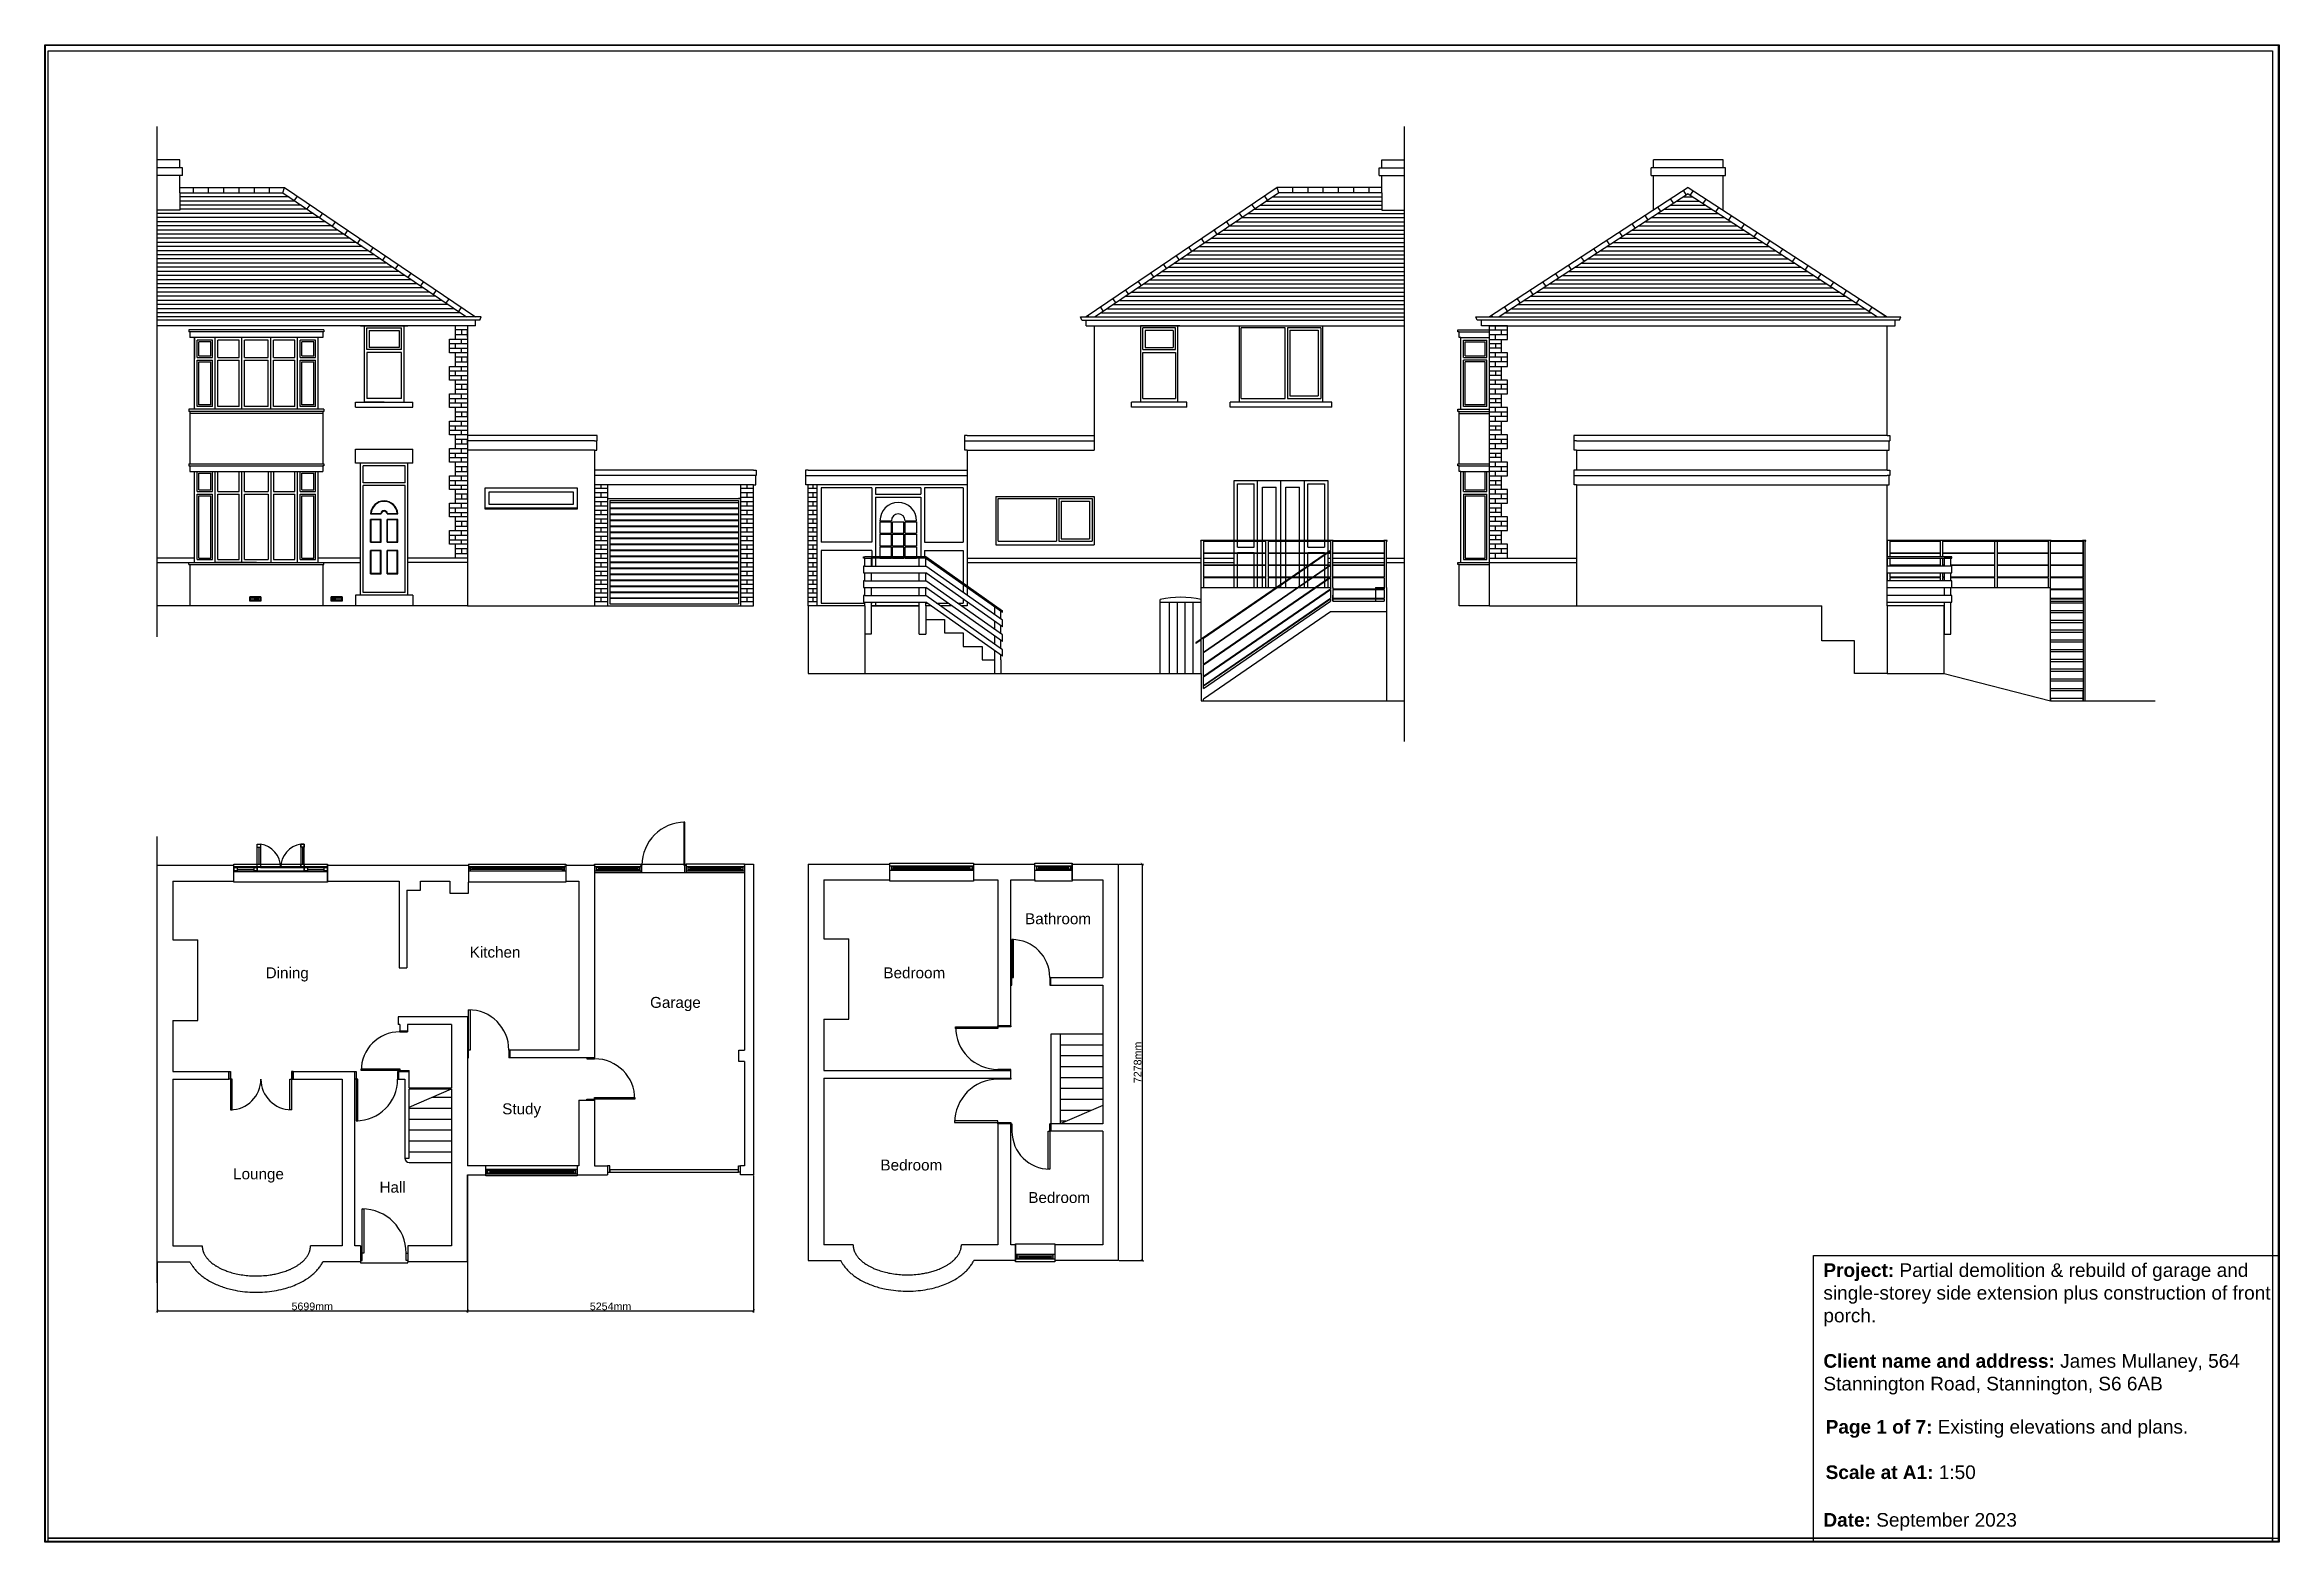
# Paper-space layout 'Existing' of a CAD drawing. Header units: millimetres. Extents: x 5 to 826, y 5 to 555.
# The model-space entities are those that its viewports show. They can reach past a viewport. Long polylines and large blocks are cut down to what shows.
import ezdxf

# ---------------------------------------------------------------- set-up
doc = ezdxf.new("R2010")
doc.units = ezdxf.units.MM
doc.linetypes.add('ACAD_ISO02W100', pattern=[15, 12, -3])
doc.layers.add('A-Walls', color=7, linetype='Continuous')
doc.layers.add('Border', color=7, linetype='Continuous', plot=False)
doc.styles.get("Standard").update_dxf_attribs({"font": 'Arial.ttf'})
doc.dimstyles.new('JRMStyle', dxfattribs={"dimtxt": 3.5, "dimasz": 2.5, "dimexe": 1.25, "dimexo": 0.625, "dimtad": 1, "dimdec": 0, "dimdsep": 46, "dimtxsty": 'Standard', "dimblk": 'ARCHTICK', "dimblk1": 'ARCHTICK', "dimblk2": 'ARCHTICK', "dimcen": 2.5, "dimadec": 0, "dimazin": 0, "dimtfac": 1, "dimtdec": 0, "dimtmove": 0, "dimatfit": 3, "dimldrblk": 'ARCHTICK', "dimfxl": 1, "dimarcsym": 0})

psp = doc.layouts.new('Existing')

# ---------------------------------------------------------------- texts
at = {"ltscale": 0.58, "insert": (659.19, 50), "char_height": 5, "attachment_point": 1}
psp.add_mtext_dynamic_manual_height_columns('{\\fArial|b1|i0|c0|p0;Page 1 of 7:\\fArial|b0|i0|c0|p0; Existing elevations and plans.\\P\\P\\fArial|b1|i0|c0|p0;Scale at A1:\\fArial|b0|i0|c0|p0; 1:50}', width=162.7359, gutter_width=12.5, heights=[0], dxfattribs=at)

msp = doc.modelspace()

# ---------------------------------------------------------------- texts
at = {"color": 7, "char_height": 200, "attachment_point": 1}
for s, heights, insert in [('Bathroom', [0], (6096.3, 24546)), ('Kitchen', [0], (-4101.1, 23933.2)), ('Dining', [0], (-7847.1, 23553.3)), ('Bedroom', [0], (3495.5, 23553.3)), ('Garage', [0], (-789.4, 23010.6)), ('Study', [0], (-3503.9, 21056.8)), ('Lounge', [0], (-8444.3, 19862.8)), ('Bedroom', [258.8], (3441.2, 20025.6)), ('Hall', [0], (-5756.9, 19618.5)), ('Bedroom', [0], (6155.7, 19428.6))]:
    msp.add_mtext_dynamic_manual_height_columns(s, width=1112.299, gutter_width=12.5, heights=heights, dxfattribs=dict(at, insert=insert))

# ---------------------------------------------------------------- blocks, each defined once
blk = doc.blocks.new('JRMBorder')
for p, q in [((654.72, 5.09), (654.72, 110.36)), ((654.72, 110.36), (825.79, 110.36))]:
    blk.add_line(p, q)
blk.add_lwpolyline([(5.21, 554.91), (825.79, 554.91), (825.79, 5.09), (5.21, 5.09)], close=True)
at = {"insert": (658.37, 107.52), "char_height": 5, "attachment_point": 1}
blk.add_mtext_dynamic_manual_height_columns('{\\fArial|b1|i0|c0|p0;Project:} Partial demolition & rebuild of garage and single-storey side extension plus construction of front porch.\\P\\P{\\fArial|b1|i0|c0|p0;Client name and address:} James Mullaney, 564 Stannington Road, Stannington, S6 6AB\\P\\P{\\fArial Black|b0|i0|c0|p0;\\P\\P}\\P\\P{\\fArial|b1|i0|c0|p0;Date: }September 2023', width=165.5278, gutter_width=12.5, heights=[0], dxfattribs=at)
blk = doc.blocks.new('Window')
for p, q in [((0, 0), (1787, 0)), ((0, 0), (0, -330)), ((0, -40), (1787, -40)), ((0, -120), (1787, -120)), ((1787, -330), (0, -330)), ((30, -40), (30, -120)), ((70, -80), (1717, -80)), ((1787, -40), (1757, -40)), ((1757, -40), (1757, -120)), ((1787, 0), (1787, -330))]:
    blk.add_line(p, q)
for points in [[(30, -60), (1757, -60), (1757, -100), (30, -100)], [(30, -60), (70, -60), (70, -100), (30, -100)], [(1757, -60), (1717, -60), (1717, -100), (1757, -100)]]:
    blk.add_lwpolyline(points, close=True)
blk = doc.blocks.new('_ArchTick')
at = {"color": 0, "linetype": 'ByBlock', "const_width": 0.15}
blk.add_lwpolyline([(-0.5, -0.5), (0.5, 0.5)], dxfattribs=at)
blk = doc.blocks.new('*D85')
at = {"color": 0, "lineweight": -2, "ltscale": 0.58, "transparency": 16777216}
for p, q in [((-9841, 18137), (-9841, 17221)), ((-4142, 18137), (-4142, 17221)), ((-9841, 17246), (-4142, 17246))]:
    blk.add_line(p, q, dxfattribs=at)
at = {"layer": 'Defpoints', "color": 0, "ltscale": 0.58, "transparency": 16777216}
for p in [(-9841, 18150), (-4142, 18150), (-4142, 17246)]:
    blk.add_point(p, dxfattribs=at)
at = {"color": 0, "lineweight": -2, "ltscale": 0.58, "transparency": 16777216, "xscale": 50, "yscale": 50, "zscale": 50, "rotation": 180}
blk.add_blockref('_ArchTick', (-9841, 17246), dxfattribs=at)
at = {"color": 0, "lineweight": -2, "ltscale": 0.58, "transparency": 16777216, "xscale": 50, "yscale": 50, "zscale": 50}
blk.add_blockref('_ArchTick', (-4142, 17246), dxfattribs=at)
at = {"color": 0, "ltscale": 0.58, "transparency": 16777216, "insert": (-6992, 17330), "char_height": 70, "attachment_point": 5}
blk.add_mtext('{\\H2x;5699mm}', dxfattribs=at)
blk = doc.blocks.new('*D86')
at = {"color": 0, "lineweight": -2, "ltscale": 0.58, "transparency": 16777216}
for p, q in [((-4142, 19732), (-4142, 17221)), ((1112, 19732), (1112, 17221)), ((-4142, 17246), (1112, 17246))]:
    blk.add_line(p, q, dxfattribs=at)
at = {"layer": 'Defpoints', "color": 0, "ltscale": 0.58, "transparency": 16777216}
for p in [(-4142, 19745), (1112, 19745), (1112, 17246)]:
    blk.add_point(p, dxfattribs=at)
at = {"color": 0, "lineweight": -2, "ltscale": 0.58, "transparency": 16777216, "xscale": 50, "yscale": 50, "zscale": 50, "rotation": 180}
blk.add_blockref('_ArchTick', (-4142, 17246), dxfattribs=at)
at = {"color": 0, "lineweight": -2, "ltscale": 0.58, "transparency": 16777216, "xscale": 50, "yscale": 50, "zscale": 50}
blk.add_blockref('_ArchTick', (1112, 17246), dxfattribs=at)
at = {"color": 0, "ltscale": 0.58, "transparency": 16777216, "insert": (-1515, 17330), "char_height": 70, "attachment_point": 5}
blk.add_mtext('{\\H2x;5254mm}', dxfattribs=at)
blk = doc.blocks.new('*D87')
at = {"color": 0, "lineweight": -2, "ltscale": 0.58, "transparency": 16777216}
for p, q in [((7823, 25448), (8272, 25448)), ((8247, 25448), (8247, 18170)), ((7823, 18170), (8272, 18170))]:
    blk.add_line(p, q, dxfattribs=at)
at = {"layer": 'Defpoints', "color": 0, "ltscale": 0.58, "transparency": 16777216}
for p in [(7811, 25448), (7811, 18170), (8247, 18170)]:
    blk.add_point(p, dxfattribs=at)
at = {"color": 0, "lineweight": -2, "ltscale": 0.58, "transparency": 16777216, "xscale": 50, "yscale": 50, "zscale": 50}
for p, rotation in [((8247, 25448), 90), ((8247, 18170), 270)]:
    blk.add_blockref('_ArchTick', p, dxfattribs=dict(at, rotation=rotation))
at = {"color": 0, "ltscale": 0.58, "transparency": 16777216, "insert": (8163, 21809), "char_height": 70, "attachment_point": 5, "rotation": 90}
blk.add_mtext('{\\H2x;7278mm}', dxfattribs=at)

# ---------------------------------------------------------------- dimensions: what is measured, and where the dimension line sits
at = {"ltscale": 0.58}
dim = msp.add_linear_dim(base=(8247.3, 18169.8), p1=(7810.8, 25447.8), p2=(7810.8, 18169.8), angle=90, text='{\\H2x;<>}', dimstyle='JRMStyle', override={"dimpost": 'mm'}, dxfattribs=at)
dim.commit()
dim.dimension.update_dxf_attribs({"geometry": '*D87', "text_midpoint": (8163.3, 21808.8)})
for base, p1, p2, picture, middle in [((1111.8, 17246.5), (-4142.2, 19744.8), (1111.8, 19744.8), '*D86', (-1515.2, 17330.5)), ((-4142.2, 17246.5), (-9841.2, 18149.8), (-4142.2, 18149.8), '*D85', (-6991.7, 17330.5))]:
    dim = msp.add_linear_dim(base=base, p1=p1, p2=p2, text='{\\H2x;<>}', dimstyle='JRMStyle', override={"dimpost": 'mm'}, dxfattribs=at)
    dim.commit()
    dim.dimension.update_dxf_attribs({"geometry": picture, "text_midpoint": middle})

# ---------------------------------------------------------------- linework, layer by layer
for p, q in [((17591.2, 38087.8), (17591.2, 38232.8)), ((18956.4, 38232.8), (17591.2, 38232.8)), ((17636.2, 38232.8), (17636.2, 38377.8)), ((18911.4, 38377.8), (17636.2, 38377.8)), ((18911.4, 38232.8), (18911.4, 38377.8)), ((18956.4, 38087.8), (18956.4, 38232.8)), ((18273.8, 37867.8), (14624.8, 35492.8)), ((18273.8, 37754.5), (14799, 35492.8)), ((17591.2, 38087.8), (18956.4, 38087.8)), ((17636.2, 37452.8), (17636.2, 38087.8)), ((18183.3, 37808.9), (18236.6, 37730.2)), ((18273.8, 37867.8), (21922.8, 35492.8)), ((18273.8, 37754.5), (21748.7, 35492.8)), ((18311, 37730.3), (18364.3, 37809)), ((18911.4, 37452.8), (18911.4, 38087.8)), ((17479.3, 37350.7), (17532.6, 37272)), ((17714, 37503.5), (17767.2, 37424.8)), ((17718.2, 37392.8), (18829.5, 37392.8)), ((17834.9, 37468.8), (18712.7, 37468.8)), ((17948.6, 37656.2), (18001.9, 37577.5)), ((17951.7, 37544.8), (18595.9, 37544.8)), ((18068.5, 37620.8), (18479.2, 37620.8)), ((18185.2, 37696.8), (18362.4, 37696.8)), ((18545.7, 37577.6), (18598.9, 37656.2)), ((18780.3, 37424.8), (18833.6, 37503.5)), ((19015, 37272.1), (19068.3, 37350.7)), ((17010, 37045.2), (17063.2, 36966.6)), ((17017.6, 36936.8), (19530.1, 36936.8)), ((17134.3, 37012.8), (19413.3, 37012.8)), ((17244.6, 37198), (17297.9, 37119.3)), ((17251.1, 37088.8), (19296.5, 37088.8)), ((17367.9, 37164.8), (19179.8, 37164.8)), ((17484.6, 37240.8), (19063, 37240.8)), ((17601.4, 37316.8), (18946.2, 37316.8)), ((19249.7, 37119.3), (19302.9, 37198)), ((19484.3, 36966.6), (19537.6, 37045.3)), ((16306, 36587), (16359.2, 36508.4)), ((16433.7, 36556.8), (20113.9, 36556.8)), ((16540.6, 36739.8), (16593.9, 36661.1)), ((16550.5, 36632.8), (19997.1, 36632.8)), ((16667.3, 36708.8), (19880.4, 36708.8)), ((16775.3, 36892.5), (16828.6, 36813.8)), ((16784, 36784.8), (19763.6, 36784.8)), ((16900.8, 36860.8), (19646.8, 36860.8)), ((19719, 36813.9), (19772.3, 36892.5)), ((19953.7, 36661.1), (20007, 36739.8)), ((20188.4, 36508.4), (20241.6, 36587)), ((15602, 36128.8), (15655.2, 36050.2)), ((15836.6, 36281.6), (15889.9, 36202.9)), ((15849.9, 36176.8), (20697.8, 36176.8)), ((15966.6, 36252.8), (20581, 36252.8)), ((16071.3, 36434.3), (16124.6, 36355.6)), ((16083.4, 36328.8), (20464.2, 36328.8)), ((16200.2, 36404.8), (20347.4, 36404.8)), ((16317, 36480.8), (20230.7, 36480.8)), ((20423, 36355.6), (20476.3, 36434.3)), ((20657.7, 36202.9), (20711, 36281.6)), ((20892.4, 36050.2), (20945.6, 36128.8)), ((15132.6, 35823.4), (15185.9, 35744.7)), ((15149.3, 35720.8), (21398.4, 35720.8)), ((15266, 35796.8), (21281.6, 35796.8)), ((15367.3, 35976.1), (15420.6, 35897.4)), ((15382.8, 35872.8), (21164.8, 35872.8)), ((15499.6, 35948.8), (21048.1, 35948.8)), ((15616.3, 36024.8), (20931.3, 36024.8)), ((15733.1, 36100.8), (20814.5, 36100.8)), ((21127, 35897.4), (21180.3, 35976.1)), ((21361.7, 35744.7), (21415, 35823.3)), ((10869.8, 33997.8), (10869.8, 35292.8)), ((14394.8, 35432.8), (14374.8, 35492.8)), ((14374.8, 35492.8), (22172.8, 35492.8)), ((22152.8, 35432.8), (14394.8, 35432.8)), ((14474.8, 35332.8), (14474.8, 35432.8)), ((14624.8, 35332.8), (14474.8, 35332.8)), ((14624.8, 30187.8), (14624.8, 35332.8)), ((14624.8, 35332.8), (21922.8, 35332.8)), ((14663.3, 35517.9), (14680.3, 35492.8)), ((14898, 35670.6), (14951.2, 35591.9)), ((14915.7, 35568.8), (21631.9, 35568.8)), ((15032.5, 35644.8), (21515.1, 35644.8)), ((21596.4, 35591.9), (21649.7, 35670.6)), ((21649.7, 35670.6), (21884.3, 35517.9)), ((21867.4, 35492.8), (21884.3, 35517.9)), ((21922.8, 35332.8), (22072.8, 35332.8)), ((21922.8, 33315.8), (21922.8, 35332.8)), ((22072.8, 35332.8), (22072.8, 35432.8)), ((22152.8, 35432.8), (22172.8, 35492.8)), ((10959.8, 35247.8), (11479.8, 35247.8)), ((14044.8, 35217.8), (14044.8, 35257.8)), ((14044.8, 35257.8), (14064.8, 35257.8)), ((14064.8, 35217.8), (14044.8, 35217.8)), ((14064.8, 35257.8), (14624.8, 35257.8)), ((14064.8, 35117.8), (14064.8, 35217.8)), ((14064.8, 35217.8), (14624.8, 35217.8)), ((14094.8, 35117.8), (14064.8, 35117.8)), ((14094.8, 33797.8), (14094.8, 35117.8)), ((14094.8, 35117.8), (14624.8, 35117.8)), ((14144.8, 34747.8), (14144.8, 35067.8)), ((14144.8, 35067.8), (14574.8, 35067.8)), ((14174.8, 35037.8), (14544.8, 35037.8)), ((14174.8, 34777.8), (14174.8, 35037.8)), ((14544.8, 34777.8), (14544.8, 35037.8)), ((14574.8, 34747.8), (14574.8, 35067.8)), ((14144.8, 34747.8), (14574.8, 34747.8)), ((14144.8, 33847.8), (14144.8, 34697.8)), ((14574.8, 34697.8), (14144.8, 34697.8)), ((14174.8, 34777.8), (14544.8, 34777.8)), ((14544.8, 34667.8), (14174.8, 34667.8)), ((14174.8, 33877.8), (14174.8, 34667.8)), ((14544.8, 33877.8), (14544.8, 34667.8)), ((14574.8, 33847.8), (14574.8, 34697.8)), ((10959.8, 34042.8), (11479.8, 34042.8)), ((14044.8, 33757.8), (14044.8, 33797.8)), ((14044.8, 33797.8), (14624.8, 33797.8)), ((14064.8, 33757.8), (14044.8, 33757.8)), ((14064.8, 33717.8), (14064.8, 33757.8)), ((14064.8, 33757.8), (14624.8, 33757.8)), ((14064.8, 33717.8), (14624.8, 33717.8)), ((14064.8, 32797.8), (14064.8, 33717.8)), ((14574.8, 33847.8), (14144.8, 33847.8)), ((14544.8, 33877.8), (14174.8, 33877.8)), ((-1758.2, 33315.8), (-1808.2, 33315.8)), ((-1758.2, 33215.8), (-1758.2, 33315.8)), ((5031.8, 33315.8), (4981.8, 33315.8)), ((4981.8, 33315.8), (4981.8, 33215.8)), ((16219.8, 33315.8), (16169.8, 33315.8)), ((16169.8, 33315.8), (16169.8, 33215.8)), ((21922.8, 33315.8), (16219.8, 33315.8)), ((21922.8, 33315.8), (21972.8, 33315.8)), ((21972.8, 33315.8), (21972.8, 33215.8)), ((-1808.2, 33215.8), (-1758.2, 33215.8)), ((-1808.2, 33045.8), (-1768.2, 33045.8)), ((-1768.2, 33045.8), (-1768.2, 33215.8)), ((4981.8, 33215.8), (5031.8, 33215.8)), ((4991.8, 33045.8), (4991.8, 33215.8)), ((5031.8, 33045.8), (4991.8, 33045.8)), ((16219.8, 33215.8), (16169.8, 33215.8)), ((16179.8, 33045.8), (16179.8, 33215.8)), ((16219.8, 33045.8), (16179.8, 33045.8)), ((16219.8, 33215.8), (21922.8, 33215.8)), ((16219.8, 33045.8), (21922.8, 33045.8)), ((16219.8, 33045.8), (16219.8, 32681.8)), ((21922.8, 33215.8), (21972.8, 33215.8)), ((21922.8, 32681.8), (21922.8, 33045.8)), ((21922.8, 33045.8), (21962.8, 33045.8)), ((21962.8, 33045.8), (21962.8, 33215.8)), ((1111.8, 32681.8), (1161.8, 32681.8)), ((1161.8, 32581.8), (1111.8, 32581.8)), ((1151.8, 32411.8), (1151.8, 32581.8)), ((1161.8, 32681.8), (1161.8, 32581.8)), ((2111.8, 32681.8), (2061.8, 32681.8)), ((2061.8, 32681.8), (2061.8, 32581.8)), ((2061.8, 32581.8), (2111.8, 32581.8)), ((2071.8, 32411.8), (2071.8, 32581.8)), ((9934.8, 32487.8), (11654.8, 32487.8)), ((9934.8, 31387.8), (9934.8, 32487.8)), ((9994.8, 32427.8), (10304.8, 32427.8)), ((9994.8, 31387.8), (9994.8, 32427.8)), ((10304.8, 31387.8), (10304.8, 32427.8)), ((10364.8, 31387.8), (10364.8, 32487.8)), ((10794.8, 31387.8), (10794.8, 32487.8)), ((11224.8, 31387.8), (11224.8, 32487.8)), ((11284.8, 32427.8), (11594.8, 32427.8)), ((11284.8, 31387.8), (11284.8, 32427.8)), ((11594.8, 32427.8), (11594.8, 31387.8)), ((11654.8, 32487.8), (11654.8, 31387.8)), ((14044.8, 32757.8), (14044.8, 32797.8)), ((14044.8, 32797.8), (14064.8, 32797.8)), ((14064.8, 32757.8), (14044.8, 32757.8)), ((14064.8, 32797.8), (14624.8, 32797.8)), ((14064.8, 32657.8), (14064.8, 32757.8)), ((14064.8, 32757.8), (14624.8, 32757.8)), ((14094.8, 32657.8), (14064.8, 32657.8)), ((14094.8, 30987.8), (14094.8, 32657.8)), ((14094.8, 32657.8), (14624.8, 32657.8)), ((14144.8, 32287.8), (14144.8, 32657.8)), ((14174.8, 32317.8), (14174.8, 32657.8)), ((14544.8, 32317.8), (14544.8, 32657.8)), ((14574.8, 32287.8), (14574.8, 32657.8)), ((16219.8, 32681.8), (16169.8, 32681.8)), ((16169.8, 32681.8), (16169.8, 32581.8)), ((16179.8, 32581.8), (16169.8, 32581.8)), ((16179.8, 32411.8), (16179.8, 32581.8)), ((16179.8, 32581.8), (16219.8, 32581.8)), ((21922.8, 32681.8), (16219.8, 32681.8)), ((16219.8, 32581.8), (21922.8, 32581.8)), ((21922.8, 32681.8), (21972.8, 32681.8)), ((21972.8, 32581.8), (21922.8, 32581.8)), ((21962.8, 32411.8), (21962.8, 32581.8)), ((21972.8, 32681.8), (21972.8, 32581.8)), ((1111.8, 32411.8), (1151.8, 32411.8)), ((2111.8, 32411.8), (2071.8, 32411.8)), ((5031.8, 32411.8), (2111.8, 32411.8)), ((2111.8, 32347.8), (2281.8, 32347.8)), ((2111.8, 32267.8), (2281.8, 32267.8)), ((2111.8, 32187.8), (2281.8, 32187.8)), ((2111.8, 32107.8), (2281.8, 32107.8)), ((2111.8, 32027.8), (2281.8, 32027.8)), ((2196.8, 32411.8), (2196.8, 32347.8)), ((2196.8, 32267.8), (2196.8, 32187.8)), ((2196.8, 32107.8), (2196.8, 32027.8)), ((2281.8, 30187.8), (2281.8, 32411.8)), ((3281.8, 32357.8), (2351.8, 32357.8)), ((2351.8, 32357.8), (2351.8, 31357.8)), ((3281.8, 32357.8), (3281.8, 31357.8)), ((3351.8, 32357.8), (3351.8, 32237.8)), ((4181.8, 32357.8), (3351.8, 32357.8)), ((3351.8, 32237.8), (4181.8, 32237.8)), ((3351.8, 32187.8), (4181.8, 32187.8)), ((3351.8, 32187.8), (3351.8, 31087.8)), ((4181.8, 32357.8), (4181.8, 32237.8)), ((4181.8, 32187.8), (4181.8, 31087.8)), ((4961.8, 32357.8), (4251.8, 32357.8)), ((4251.8, 32357.8), (4251.8, 31357.8)), ((4961.8, 32357.8), (4961.8, 31357.8)), ((5561.8, 32197.8), (7365.8, 32197.8)), ((5601.8, 32157.8), (6670.8, 32157.8)), ((6715.8, 32157.8), (7325.8, 32157.8)), ((6760.8, 32112.8), (7280.8, 32112.8)), ((10454.8, 32367.8), (10704.8, 32367.8)), ((10454.8, 31387.8), (10454.8, 32367.8)), ((10704.8, 31387.8), (10704.8, 32367.8)), ((10884.8, 32367.8), (11134.8, 32367.8)), ((10884.8, 31387.8), (10884.8, 32367.8)), ((11134.8, 31387.8), (11134.8, 32367.8)), ((14144.8, 32287.8), (14574.8, 32287.8)), ((14144.8, 32237.8), (14144.8, 31037.8)), ((14144.8, 32237.8), (14574.8, 32237.8)), ((14174.8, 32317.8), (14544.8, 32317.8)), ((14174.8, 32207.8), (14174.8, 31067.8)), ((14174.8, 32207.8), (14544.8, 32207.8)), ((14544.8, 31067.8), (14544.8, 32207.8)), ((14574.8, 31037.8), (14574.8, 32237.8)), ((16219.8, 32411.8), (16179.8, 32411.8)), ((16219.8, 32411.8), (21922.8, 32411.8)), ((16219.8, 32411.8), (16219.8, 30187.8)), ((21922.8, 30187.8), (21922.8, 32411.8)), ((21922.8, 32411.8), (21962.8, 32411.8)), ((2111.8, 31947.8), (2281.8, 31947.8)), ((2111.8, 31867.8), (2281.8, 31867.8)), ((2111.8, 31787.8), (2281.8, 31787.8)), ((2111.8, 31707.8), (2281.8, 31707.8)), ((2111.8, 31627.8), (2281.8, 31627.8)), ((2196.8, 31947.8), (2196.8, 31867.8)), ((2196.8, 31787.8), (2196.8, 31707.8)), ((2196.8, 31627.8), (2196.8, 31547.8)), ((3431.8, 31752.8), (3641.8, 31752.8)), ((3431.8, 31732.8), (3431.8, 31522.8)), ((3431.8, 31732.8), (3641.8, 31732.8)), ((3641.8, 31522.8), (3641.8, 31732.8)), ((3661.8, 31522.8), (3661.8, 31732.8)), ((3661.8, 31732.8), (3871.8, 31732.8)), ((3871.8, 31522.8), (3871.8, 31732.8)), ((3891.8, 31752.8), (4101.8, 31752.8)), ((3891.8, 31522.8), (3891.8, 31732.8)), ((3891.8, 31732.8), (4101.8, 31732.8)), ((4101.8, 31732.8), (4101.8, 31522.8)), ((2111.8, 31547.8), (2281.8, 31547.8)), ((2111.8, 31467.8), (2281.8, 31467.8)), ((2111.8, 31387.8), (2281.8, 31387.8)), ((2111.8, 31307.8), (2281.8, 31307.8)), ((2111.8, 31227.8), (2281.8, 31227.8)), ((2196.8, 31467.8), (2196.8, 31387.8)), ((2196.8, 31307.8), (2196.8, 31227.8)), ((3281.8, 31357.8), (2351.8, 31357.8)), ((3281.8, 31207.8), (2351.8, 31207.8)), ((2351.8, 31207.8), (2351.8, 30237.8)), ((3281.8, 31207.8), (3281.8, 31087.8)), ((3431.8, 31522.8), (3641.8, 31522.8)), ((3431.8, 31502.8), (3641.8, 31502.8)), ((3431.8, 31502.8), (3431.8, 31292.8)), ((3431.8, 31292.8), (3641.8, 31292.8)), ((3431.8, 31272.8), (3641.8, 31272.8)), ((3431.8, 31272.8), (3431.8, 31087.8)), ((3641.8, 31292.8), (3641.8, 31502.8)), ((3641.8, 31087.8), (3641.8, 31272.8)), ((3661.8, 31522.8), (3871.8, 31522.8)), ((3661.8, 31502.8), (3871.8, 31502.8)), ((3661.8, 31292.8), (3661.8, 31502.8)), ((3661.8, 31292.8), (3871.8, 31292.8)), ((3661.8, 31272.8), (3871.8, 31272.8)), ((3661.8, 31087.8), (3661.8, 31272.8)), ((3871.8, 31292.8), (3871.8, 31502.8)), ((3871.8, 31087.8), (3871.8, 31272.8)), ((3891.8, 31522.8), (4101.8, 31522.8)), ((3891.8, 31502.8), (4101.8, 31502.8)), ((3891.8, 31292.8), (3891.8, 31502.8)), ((3891.8, 31292.8), (4101.8, 31292.8)), ((3891.8, 31272.8), (4101.8, 31272.8)), ((3891.8, 31087.8), (3891.8, 31272.8)), ((4101.8, 31502.8), (4101.8, 31292.8)), ((4101.8, 31272.8), (4101.8, 31087.8)), ((4251.8, 31357.8), (4961.8, 31357.8)), ((4251.8, 31207.8), (4961.8, 31207.8)), ((4251.8, 31207.8), (4251.8, 31087.8)), ((4961.8, 31207.8), (4961.8, 30601.8)), ((5561.8, 31307.8), (7365.8, 31307.8)), ((6760.8, 31422.8), (7280.8, 31422.8)), ((11704.8, 31208), (9232.9, 29510)), ((9321.8, 31377.8), (9321.8, 31387.8)), ((11754.8, 31387.8), (9321.8, 31387.8)), ((9331.8, 31377.8), (9321.8, 31377.8)), ((9331.8, 30527.8), (9331.8, 31377.8)), ((9371.8, 31377.8), (9371.8, 31165.8)), ((9371.8, 31377.8), (10518.3, 31377.8)), ((11704.8, 31195.8), (9371.8, 29593.3)), ((9934.8, 31165.8), (9934.8, 31377.8)), ((9994.8, 31267.8), (9994.8, 31377.8)), ((9994.8, 31267.8), (10304.8, 31267.8)), ((10304.8, 31267.8), (10304.8, 31377.8)), ((10364.8, 31165.8), (10364.8, 31377.8)), ((10454.8, 31165.8), (10454.8, 31377.8)), ((10518.3, 31165.8), (10518.3, 31377.8)), ((10558.3, 31377.8), (10558.3, 31165.8)), ((10558.3, 31377.8), (11704.8, 31377.8)), ((10704.8, 31165.8), (10704.8, 31377.8)), ((10794.8, 31165.8), (10794.8, 31377.8)), ((10884.8, 31165.8), (10884.8, 31377.8)), ((11134.8, 31165.8), (11134.8, 31377.8)), ((11224.8, 31165.8), (11224.8, 31377.8)), ((11284.8, 31267.8), (11284.8, 31377.8)), ((11284.8, 31267.8), (11594.8, 31267.8)), ((11594.8, 31377.8), (11594.8, 31267.8)), ((11654.8, 31377.8), (11654.8, 31173.6)), ((11704.8, 31377.8), (11704.8, 31387.8)), ((11704.8, 31377.8), (11704.8, 31208)), ((11704.8, 31195.8), (11704.8, 31155.8)), ((11744.8, 30527.8), (11744.8, 31377.8)), ((11744.8, 31377.8), (11754.8, 31377.8)), ((11754.8, 31387.8), (12681.8, 31387.8)), ((11754.8, 31377.8), (12691.8, 31377.8)), ((12741.8, 31387.8), (12681.8, 31387.8)), ((12681.8, 31377.8), (12691.8, 31377.8)), ((12691.8, 31377.8), (12691.8, 31165.8)), ((12731.8, 30527.8), (12731.8, 31377.8)), ((12731.8, 31377.8), (12741.8, 31377.8)), ((12741.8, 31377.8), (12741.8, 31387.8)), ((21922.8, 31377.8), (21922.8, 31387.8)), ((24932.8, 31387.8), (21922.8, 31387.8)), ((21932.8, 31377.8), (21922.8, 31377.8)), ((21932.8, 31087.8), (21932.8, 31377.8)), ((21972.8, 31377.8), (21972.8, 31165.8)), ((21972.8, 31377.8), (22902.8, 31377.8)), ((22902.8, 31165.8), (22902.8, 31377.8)), ((22942.8, 31377.8), (22942.8, 31165.8)), ((22942.8, 31377.8), (23902.8, 31377.8)), ((23159.3, 31377.8), (24882.8, 31377.8)), ((23902.8, 31165.8), (23902.8, 31377.8)), ((23942.8, 31377.8), (23942.8, 31165.8)), ((24882.8, 31377.8), (24882.8, 31165.8)), ((24882.8, 31195.8), (24882.8, 31165.8)), ((24922.8, 30527.8), (24922.8, 31377.8)), ((24922.8, 31377.8), (24932.8, 31377.8)), ((24932.8, 31377.8), (24932.8, 31387.8)), ((24932.8, 31387.8), (25572.8, 31387.8)), ((24932.8, 31377.8), (25522.8, 31377.8)), ((25572.8, 31387.8), (25512.8, 31387.8)), ((25512.8, 31377.8), (25522.8, 31377.8)), ((25522.8, 31377.8), (25522.8, 31165.8)), ((25522.8, 31165.8), (25522.8, 31377.8)), ((25562.8, 28447.8), (25562.8, 31377.8)), ((25562.8, 31377.8), (25572.8, 31377.8)), ((25562.8, 31377.8), (25572.8, 31377.8)), ((25572.8, 31377.8), (25572.8, 31387.8)), ((2111.8, 31147.8), (2281.8, 31147.8)), ((2111.8, 31067.8), (2281.8, 31067.8)), ((2111.8, 30987.8), (2281.8, 30987.8)), ((2111.8, 30907.8), (2281.8, 30907.8)), ((2111.8, 30827.8), (2281.8, 30827.8)), ((2196.8, 31147.8), (2196.8, 31067.8)), ((2196.8, 30987.8), (2196.8, 30907.8)), ((2196.8, 30827.8), (2196.8, 30747.8)), ((3131.8, 31067.8), (3131.8, 31087.8)), ((3131.8, 31087.8), (3151.8, 31087.8)), ((3151.8, 31067.8), (3131.8, 31067.8)), ((3151.8, 30917.8), (3131.8, 30917.8)), ((3131.8, 30917.8), (3131.8, 30797.8)), ((3131.8, 30797.8), (3151.8, 30797.8)), ((4271.8, 31087.8), (3151.8, 31087.8)), ((3151.8, 31067.8), (3271.8, 31067.8)), ((3151.8, 30917.8), (3151.8, 31067.8)), ((3151.8, 30917.8), (4271.8, 30917.8)), ((3151.8, 30797.8), (4271.8, 30797.8)), ((3151.8, 30647.8), (3151.8, 30797.8)), ((4271.8, 31067.8), (3271.8, 31067.8)), ((3271.8, 31067.8), (3271.8, 30917.8)), ((3271.8, 30797.8), (3271.8, 30647.8)), ((3281.8, 31067.8), (3281.8, 30917.8)), ((3351.8, 31067.8), (3351.8, 30917.8)), ((3431.8, 31067.8), (3431.8, 31062.8)), ((3431.8, 31062.8), (3641.8, 31062.8)), ((3641.8, 31062.8), (3641.8, 31067.8)), ((3661.8, 31062.8), (3661.8, 31067.8)), ((3661.8, 31062.8), (3871.8, 31062.8)), ((3661.8, 31062.8), (3871.8, 31062.8)), ((3871.8, 31062.8), (3871.8, 31067.8)), ((3891.8, 31062.8), (3891.8, 31067.8)), ((3891.8, 31062.8), (4101.8, 31062.8)), ((4101.8, 31067.8), (4101.8, 31062.8)), ((4151.8, 30917.8), (4151.8, 31067.8)), ((4151.8, 30647.8), (4151.8, 30797.8)), ((5681.8, 30094.7), (4271.8, 31087.8)), ((4271.8, 31067.8), (5681.8, 30074.7)), ((4271.8, 30917.8), (4271.8, 31067.8)), ((5681.8, 29924.7), (4271.8, 30917.8)), ((5681.8, 29804.7), (4271.8, 30797.8)), ((4271.8, 30647.8), (4271.8, 30797.8)), ((9371.8, 31165.8), (10518.3, 31165.8)), ((9371.8, 31155.8), (10518.3, 31155.8)), ((9371.8, 31155.8), (9371.8, 30943.8)), ((9371.8, 30943.8), (10518.3, 30943.8)), ((9371.8, 29341.3), (11704.8, 30943.8)), ((9371.8, 30933.8), (10518.3, 30933.8)), ((9371.8, 30933.8), (9371.8, 30721.8)), ((9371.8, 29331.3), (11704.8, 30933.8)), ((9934.8, 30943.8), (9934.8, 31155.8)), ((9934.8, 30721.8), (9934.8, 30933.8)), ((9994.8, 31167.8), (10304.8, 31167.8)), ((9994.8, 31165.8), (9994.8, 31167.8)), ((9994.8, 30943.8), (9994.8, 31155.8)), ((9994.8, 30721.8), (9994.8, 30933.8)), ((10304.8, 31165.8), (10304.8, 31167.8)), ((10304.8, 30943.8), (10304.8, 31155.8)), ((10304.8, 30721.8), (10304.8, 30933.8)), ((10364.8, 30943.8), (10364.8, 31155.8)), ((10364.8, 30721.8), (10364.8, 30933.8)), ((10454.8, 30943.8), (10454.8, 31155.8)), ((10454.8, 30721.8), (10454.8, 30933.8)), ((10518.3, 30943.8), (10518.3, 31155.8)), ((10518.3, 30721.8), (10518.3, 30933.8)), ((10558.3, 31165.8), (11643.5, 31165.8)), ((10558.3, 31155.8), (10558.3, 30943.8)), ((10558.3, 31155.8), (11628.9, 31155.8)), ((10558.3, 30943.8), (11320.3, 30943.8)), ((10558.3, 30933.8), (10558.3, 30721.8)), ((10558.3, 30933.8), (11305.7, 30933.8)), ((10704.8, 30943.8), (10704.8, 31155.8)), ((10704.8, 30721.8), (10704.8, 30933.8)), ((10794.8, 30943.8), (10794.8, 31155.8)), ((10794.8, 30721.8), (10794.8, 30933.8)), ((10884.8, 30943.8), (10884.8, 31155.8)), ((10884.8, 30721.8), (10884.8, 30933.8)), ((11134.8, 30943.8), (11134.8, 31155.8)), ((11134.8, 30816.4), (11134.8, 30933.8)), ((11134.8, 30721.8), (11134.8, 30804.3)), ((11224.8, 30943.8), (11224.8, 31155.8)), ((11224.8, 30878.3), (11224.8, 30933.8)), ((11224.8, 30721.8), (11224.8, 30866.1)), ((11224.8, 30721.8), (11224.8, 30793.1)), ((11284.8, 31167.8), (11594.8, 31167.8)), ((11284.8, 30943.8), (11284.8, 31167.8)), ((11284.8, 30919.5), (11284.8, 30933.8)), ((11284.8, 30721.8), (11284.8, 30907.3)), ((11284.8, 30721.8), (11284.8, 30843.4)), ((11323.4, 30933.8), (11594.8, 30933.8)), ((11337.9, 30943.8), (11594.8, 30943.8)), ((11392.6, 30933.8), (11690.3, 30933.8)), ((11404.5, 30943.8), (11704.8, 30943.8)), ((11594.8, 31167.8), (11594.8, 31165.8)), ((11594.8, 31165.8), (11643.5, 31165.8)), ((11594.8, 31155.8), (11594.8, 31116.6)), ((11594.8, 31155.8), (11594.8, 30943.8)), ((11594.8, 30933.8), (11594.8, 30721.8)), ((11646.6, 31155.8), (11704.8, 31155.8)), ((11654.8, 31153.9), (11654.8, 30943.8)), ((11654.8, 30933.8), (11654.8, 30721.8)), ((11657.1, 31155.8), (11704.8, 31155.8)), ((11661.1, 31165.8), (11704.8, 31165.8)), ((11704.8, 31155.8), (11704.8, 30943.8)), ((11704.8, 30933.8), (11704.8, 30721.8)), ((11744.8, 31165.8), (12691.8, 31165.8)), ((11744.8, 31155.8), (12691.8, 31155.8)), ((11744.8, 30943.8), (12691.8, 30943.8)), ((11744.8, 30933.8), (12691.8, 30933.8)), ((12691.8, 31155.8), (12691.8, 30943.8)), ((12691.8, 30933.8), (12691.8, 30721.8)), ((14044.8, 30947.8), (14044.8, 30987.8)), ((14044.8, 30987.8), (14064.8, 30987.8)), ((14064.8, 30947.8), (14044.8, 30947.8)), ((14064.8, 30987.8), (14094.8, 30987.8)), ((14064.8, 30187.8), (14064.8, 30947.8)), ((14064.8, 30947.8), (14624.8, 30947.8)), ((14094.8, 30987.8), (14624.8, 30987.8)), ((14144.8, 31037.8), (14574.8, 31037.8)), ((14174.8, 31067.8), (14544.8, 31067.8)), ((14624.8, 31067.8), (16219.8, 31067.8)), ((14624.8, 30987.8), (16219.8, 30987.8)), ((23112.8, 31087.8), (21922.8, 31087.8)), ((21922.8, 31067.8), (23112.8, 31067.8)), ((23112.8, 30917.8), (21922.8, 30917.8)), ((21922.8, 30797.8), (23112.8, 30797.8)), ((21932.8, 30917.8), (21932.8, 31067.8)), ((21932.8, 30647.8), (21932.8, 30797.8)), ((21972.8, 31165.8), (22902.8, 31165.8)), ((21972.8, 31155.8), (21972.8, 31087.8)), ((21972.8, 31155.8), (22902.8, 31155.8)), ((21972.8, 31067.8), (21972.8, 30943.8)), ((21972.8, 30943.8), (22902.8, 30943.8)), ((21972.8, 30933.8), (21972.8, 30917.8)), ((21972.8, 30933.8), (22902.8, 30933.8)), ((21972.8, 30797.8), (21972.8, 30721.8)), ((22902.8, 31087.8), (22902.8, 31155.8)), ((22902.8, 30943.8), (22902.8, 31067.8)), ((22902.8, 30917.8), (22902.8, 30933.8)), ((22902.8, 30721.8), (22902.8, 30797.8)), ((22942.8, 31165.8), (23902.8, 31165.8)), ((22942.8, 31155.8), (22942.8, 31087.8)), ((22942.8, 31155.8), (23902.8, 31155.8)), ((22942.8, 31067.8), (22942.8, 30943.8)), ((22942.8, 30943.8), (22972.8, 30943.8)), ((22942.8, 30933.8), (22942.8, 30917.8)), ((22942.8, 30933.8), (22972.8, 30933.8)), ((22942.8, 30797.8), (22942.8, 30721.8)), ((23092.8, 31067.8), (22972.8, 31067.8)), ((22972.8, 31067.8), (22972.8, 30917.8)), ((22972.8, 30797.8), (22972.8, 30647.8)), ((23092.8, 30917.8), (23092.8, 31067.8)), ((23092.8, 30943.8), (23902.8, 30943.8)), ((23092.8, 30933.8), (23902.8, 30933.8)), ((23092.8, 30647.8), (23092.8, 30797.8)), ((23112.8, 31067.8), (23112.8, 31087.8)), ((23112.8, 30797.8), (23112.8, 30917.8)), ((23159.3, 31165.8), (23902.8, 31165.8)), ((23159.3, 31155.8), (23902.8, 31155.8)), ((23159.3, 30943.8), (23902.8, 30943.8)), ((23159.3, 30933.8), (23902.8, 30933.8)), ((23902.8, 30943.8), (23902.8, 31155.8)), ((23902.8, 30721.8), (23902.8, 30933.8)), ((23942.8, 31165.8), (24882.8, 31165.8)), ((23942.8, 31155.8), (23942.8, 30943.8)), ((23942.8, 31155.8), (24882.8, 31155.8)), ((23942.8, 30943.8), (24195.8, 30943.8)), ((23942.8, 30933.8), (23942.8, 30721.8)), ((23942.8, 30933.8), (24195.8, 30933.8)), ((23993.6, 30933.8), (24882.8, 30933.8)), ((24005.5, 30943.8), (24882.8, 30943.8)), ((24772.8, 31165.8), (24882.8, 31165.8)), ((24824.6, 31155.8), (24882.8, 31155.8)), ((24835.1, 31155.8), (24882.8, 31155.8)), ((24839.1, 31165.8), (24882.8, 31165.8)), ((24882.8, 31155.8), (24882.8, 30943.8)), ((24882.8, 30933.8), (24882.8, 30721.8)), ((24922.8, 31165.8), (25522.8, 31165.8)), ((24922.8, 31155.8), (25522.8, 31155.8)), ((24922.8, 30943.8), (25522.8, 30943.8)), ((24922.8, 30933.8), (25522.8, 30933.8)), ((25522.8, 31155.8), (25522.8, 30943.8)), ((25522.8, 30943.8), (25522.8, 31155.8)), ((25522.8, 30933.8), (25522.8, 30721.8)), ((25522.8, 30499.8), (25522.8, 30933.8)), ((2111.8, 30747.8), (2281.8, 30747.8)), ((2111.8, 30667.8), (2281.8, 30667.8)), ((2111.8, 30587.8), (2281.8, 30587.8)), ((2111.8, 30507.8), (2281.8, 30507.8)), ((2111.8, 30427.8), (2281.8, 30427.8)), ((2196.8, 30667.8), (2196.8, 30587.8)), ((2196.8, 30507.8), (2196.8, 30427.8)), ((3151.8, 30647.8), (3131.8, 30647.8)), ((3131.8, 30647.8), (3131.8, 30527.8)), ((3131.8, 30527.8), (3151.8, 30527.8)), ((3151.8, 30377.8), (3131.8, 30377.8)), ((3131.8, 30377.8), (3131.8, 30257.8)), ((3151.8, 30647.8), (4271.8, 30647.8)), ((3151.8, 30527.8), (4271.8, 30527.8)), ((3151.8, 30377.8), (3151.8, 30527.8)), ((3151.8, 30377.8), (4271.8, 30377.8)), ((3271.8, 30527.8), (3271.8, 30377.8)), ((4151.8, 30377.8), (4151.8, 30527.8)), ((5681.8, 29654.7), (4271.8, 30647.8)), ((5681.8, 29534.7), (4271.8, 30527.8)), ((4271.8, 30377.8), (4271.8, 30527.8)), ((5681.8, 29384.7), (4271.8, 30377.8)), ((4961.8, 30581.8), (4961.8, 30431.8)), ((9331.8, 30527.8), (10714.7, 30527.8)), ((9331.8, 29578), (9331.8, 30527.8)), ((9371.8, 30721.8), (10518.3, 30721.8)), ((9371.8, 29119.3), (11704.8, 30721.8)), ((9371.8, 30711.8), (10518.3, 30711.8)), ((9371.8, 30711.8), (9371.8, 30527.8)), ((9371.8, 29109.3), (11704.8, 30711.8)), ((9371.8, 28897.3), (11704.8, 30499.8)), ((9371.8, 28887.3), (11704.8, 30489.8)), ((9934.8, 30527.8), (9934.8, 30711.8)), ((9994.8, 30527.8), (9994.8, 30711.8)), ((10304.8, 30527.8), (10304.8, 30711.8)), ((10364.8, 30527.8), (10364.8, 30711.8)), ((10454.8, 30527.8), (10454.8, 30711.8)), ((10518.3, 30527.8), (10518.3, 30711.8)), ((10558.3, 30721.8), (10997.1, 30721.8)), ((10558.3, 30711.8), (10558.3, 30527.8)), ((10558.3, 30711.8), (10982.5, 30711.8)), ((10704.8, 30527.8), (10704.8, 30711.8)), ((10732.3, 30527.8), (10893.2, 30527.8)), ((10794.8, 30582.9), (10794.8, 30711.8)), ((10794.8, 30527.8), (10794.8, 30570.8)), ((10884.8, 30711.8), (10982.5, 30711.8)), ((10884.8, 30644.7), (10884.8, 30711.8)), ((10884.8, 30527.8), (10884.8, 30632.6)), ((10884.8, 30527.8), (11099.2, 30527.8)), ((11000.2, 30711.8), (11367.1, 30711.8)), ((11000.2, 30711.8), (11112.4, 30711.8)), ((11014.8, 30721.8), (11224.8, 30721.8)), ((11113.7, 30527.8), (11422.4, 30527.8)), ((11134.8, 30552.3), (11134.8, 30711.8)), ((11134.8, 30527.8), (11134.8, 30542.3)), ((11139.9, 30721.8), (11381.6, 30721.8)), ((11224.8, 30614.1), (11224.8, 30711.8)), ((11224.8, 30527.8), (11224.8, 30604.1)), ((11284.8, 30655.3), (11284.8, 30711.8)), ((11284.8, 30527.8), (11284.8, 30645.3)), ((11381.6, 30711.8), (11690.3, 30711.8)), ((11396.2, 30721.8), (11704.8, 30721.8)), ((11436.9, 30527.8), (11704.8, 30527.8)), ((11594.8, 30711.8), (11594.8, 30646.3)), ((11594.8, 30636.3), (11594.8, 30527.8)), ((11654.8, 30711.8), (11654.8, 30687.5)), ((11654.8, 30677.5), (11654.8, 30527.8)), ((11704.8, 30711.8), (11704.8, 30499.8)), ((11704.8, 30489.8), (11704.8, 30327.8)), ((11744.8, 30721.8), (12691.8, 30721.8)), ((11744.8, 30711.8), (12691.8, 30711.8)), ((11744.8, 30527.8), (11744.8, 30499.8)), ((11744.8, 30499.8), (12691.8, 30499.8)), ((11744.8, 30489.8), (12691.8, 30489.8)), ((11744.8, 30489.8), (11744.8, 30327.8)), ((11744.8, 30277.8), (11744.8, 30387.8)), ((12531.8, 30527.8), (12691.8, 30527.8)), ((12531.8, 30527.8), (12531.8, 30499.8)), ((12531.8, 30489.8), (12531.8, 30327.8)), ((12691.8, 30711.8), (12691.8, 30499.8)), ((12691.8, 30489.8), (12691.8, 30327.8)), ((12731.8, 30527.8), (12731.8, 28447.8)), ((23112.8, 30647.8), (21922.8, 30647.8)), ((21922.8, 30527.8), (24922.8, 30527.8)), ((21922.8, 30527.8), (23112.8, 30527.8)), ((23112.8, 30377.8), (21922.8, 30377.8)), ((21972.8, 30721.8), (22902.8, 30721.8)), ((21972.8, 30711.8), (21972.8, 30647.8)), ((21972.8, 30711.8), (22902.8, 30711.8)), ((22902.8, 30647.8), (22902.8, 30711.8)), ((22942.8, 30721.8), (22972.8, 30721.8)), ((22942.8, 30711.8), (22942.8, 30647.8)), ((22942.8, 30711.8), (22972.8, 30711.8)), ((22972.8, 30527.8), (22972.8, 30377.8)), ((23092.8, 30721.8), (23902.8, 30721.8)), ((23092.8, 30711.8), (23902.8, 30711.8)), ((23092.8, 30377.8), (23092.8, 30527.8)), ((23112.8, 30527.8), (23112.8, 30647.8)), ((23112.8, 30257.8), (23112.8, 30377.8)), ((23159.3, 30721.8), (23735.8, 30721.8)), ((23159.3, 30711.8), (23583.5, 30711.8)), ((23485.8, 30711.8), (23735.8, 30711.8)), ((23485.8, 30527.8), (23700.2, 30527.8)), ((23601.2, 30711.8), (23713.4, 30711.8)), ((23601.2, 30711.8), (23902.8, 30711.8)), ((23615.8, 30721.8), (23825.8, 30721.8)), ((23714.7, 30527.8), (24023.4, 30527.8)), ((23740.9, 30721.8), (23902.8, 30721.8)), ((23885.8, 30721.8), (23902.8, 30721.8)), ((23885.8, 30711.8), (23902.8, 30711.8)), ((23902.8, 30527.8), (23902.8, 30711.8)), ((23942.8, 30721.8), (24882.8, 30721.8)), ((23942.8, 30721.8), (23982.6, 30721.8)), ((23942.8, 30711.8), (23942.8, 30527.8)), ((23942.8, 30711.8), (24882.8, 30711.8)), ((23942.8, 30711.8), (23968.1, 30711.8)), ((24882.8, 30711.8), (24882.8, 30527.8)), ((24922.8, 30721.8), (25522.8, 30721.8)), ((24922.8, 30711.8), (25522.8, 30711.8)), ((24922.8, 28447.8), (24922.8, 30527.8)), ((24922.8, 30499.8), (25522.8, 30499.8)), ((24922.8, 30489.8), (25522.8, 30489.8)), ((25522.8, 30711.8), (25522.8, 30499.8)), ((25522.8, 30499.8), (25522.8, 28447.8)), ((25522.8, 30489.8), (25522.8, 30327.8)), ((2111.8, 30347.8), (2281.8, 30347.8)), ((2111.8, 30267.8), (2281.8, 30267.8)), ((2111.8, 30187.8), (2111.8, 28947.8)), ((3151.8, 30187.8), (2111.8, 30187.8)), ((2196.8, 30347.8), (2196.8, 30267.8)), ((2351.8, 30237.8), (3151.8, 30237.8)), ((3131.8, 30257.8), (3151.8, 30257.8)), ((3151.8, 30187.8), (3151.8, 30257.8)), ((3151.8, 30257.8), (4271.8, 30257.8)), ((3151.8, 30187.8), (3151.8, 28947.8)), ((3271.8, 30257.8), (3271.8, 29667.8)), ((3271.8, 30237.8), (3281.8, 30237.8)), ((3271.8, 30187.8), (4151.8, 30187.8)), ((4151.8, 30187.8), (3271.8, 30187.8)), ((3281.8, 30257.8), (3281.8, 30237.8)), ((3351.8, 30257.8), (3351.8, 30187.8)), ((4151.8, 29667.8), (4151.8, 30257.8)), ((4271.8, 30187.8), (4271.8, 30257.8)), ((5681.8, 29264.7), (4271.8, 30257.8)), ((4271.8, 30237.8), (4300.2, 30237.8)), ((4271.8, 30187.8), (4271.8, 29667.8)), ((4371.2, 30187.8), (4271.8, 30187.8)), ((4470.6, 30237.8), (4683.5, 30237.8)), ((4754.5, 30187.8), (4541.6, 30187.8)), ((4853.9, 30237.8), (4961.8, 30237.8)), ((5031.8, 30187.8), (4924.9, 30187.8)), ((4961.8, 30311.8), (4961.8, 30237.8)), ((5531.8, 30180.4), (5531.8, 30030.4)), ((5651.8, 29945.8), (5651.8, 30095.8)), ((5681.8, 30074.7), (5681.8, 30095.8)), ((8578.3, 28947.8), (8578.3, 30307.8)), ((8578.3, 30257.8), (9331.8, 30257.8)), ((8748.3, 28947.8), (8748.3, 30257.8)), ((8893.3, 28947.8), (8893.3, 30257.8)), ((9038.3, 28947.8), (9038.3, 30257.8)), ((9183.3, 28947.8), (9183.3, 30257.8)), ((9371.8, 28730.2), (11704.8, 30327.8)), ((9371.8, 28720.2), (11704.8, 30317.8)), ((9371.8, 28675.3), (11704.8, 30277.8)), ((11704.8, 30077.8), (9371.8, 28475.3)), ((11704.8, 30317.8), (11704.8, 30277.8)), ((12731.8, 30077.8), (11704.8, 30077.8)), ((11744.8, 30327.8), (12691.8, 30327.8)), ((11744.8, 30317.8), (12691.8, 30317.8)), ((11744.8, 30317.8), (11744.8, 30277.8)), ((11744.8, 30277.8), (12531.8, 30277.8)), ((12531.8, 30317.8), (12531.8, 30277.8)), ((12531.8, 30277.8), (12691.8, 30277.8)), ((12691.8, 30317.8), (12691.8, 30277.8)), ((14624.8, 30187.8), (14064.8, 30187.8)), ((14624.8, 30187.8), (20722.8, 30187.8)), ((20722.8, 29547.8), (20722.8, 30187.8)), ((21922.8, 30257.8), (23112.8, 30257.8)), ((21922.8, 30187.8), (21922.8, 28947.8)), ((22972.8, 30187.8), (21922.8, 30187.8)), ((22972.8, 30257.8), (22972.8, 29667.8)), ((22972.8, 28947.8), (22972.8, 30187.8)), ((23092.8, 29667.8), (23092.8, 30257.8)), ((24922.8, 30327.8), (25522.8, 30327.8)), ((24922.8, 30317.8), (25522.8, 30317.8)), ((24922.8, 30277.8), (25522.8, 30277.8)), ((25522.8, 30237.8), (24922.8, 30237.8)), ((25522.8, 30098.8), (24922.8, 30098.8)), ((25522.8, 30058.8), (24922.8, 30058.8)), ((25522.8, 30317.8), (25522.8, 30277.8)), ((25522.8, 30277.8), (25522.8, 30237.8)), ((3271.8, 29667.8), (3151.8, 29667.8)), ((4151.8, 29667.8), (4271.8, 29667.8)), ((4271.8, 29939.8), (4616.8, 29939.8)), ((4616.8, 29939.8), (4616.8, 29691.8)), ((4616.8, 29691.8), (4961.8, 29691.8)), ((4961.8, 29691.8), (4961.8, 29443.8)), ((5531.8, 29910.4), (5531.8, 29760.4)), ((5531.8, 29640.4), (5531.8, 29490.4)), ((5651.8, 29675.8), (5651.8, 29825.8)), ((5651.8, 29405.8), (5651.8, 29555.8)), ((5681.8, 29804.7), (5681.8, 29924.7)), ((5681.8, 29534.7), (5681.8, 29654.7)), ((9331.8, 29565.8), (9232.9, 29497.9)), ((9331.8, 28947.8), (9331.8, 29565.8)), ((9371.8, 29341.3), (9371.8, 29593.3)), ((21322.8, 29547.8), (20722.8, 29547.8)), ((21322.8, 28947.8), (21322.8, 29547.8)), ((22972.8, 29667.8), (23092.8, 29667.8)), ((25522.8, 29919.8), (24922.8, 29919.8)), ((25522.8, 29879.8), (24922.8, 29879.8)), ((25522.8, 29740.8), (24922.8, 29740.8)), ((25522.8, 29700.8), (24922.8, 29700.8)), ((25522.8, 29561.8), (24922.8, 29561.8)), ((4961.8, 29443.8), (5306.8, 29443.8)), ((5306.8, 29443.8), (5306.8, 29195.8)), ((5306.8, 29195.8), (5531.8, 29195.8)), ((5531.8, 29370.4), (5531.8, 28947.8)), ((5651.8, 29195.8), (5651.8, 29285.8)), ((5651.8, 29195.8), (5651.8, 28947.8)), ((5681.8, 29264.7), (5681.8, 29384.7)), ((9232.9, 29510), (9232.9, 29497.9)), ((9371.8, 29119.3), (9371.8, 29331.3)), ((25522.8, 29521.8), (24922.8, 29521.8)), ((25522.8, 29382.8), (24922.8, 29382.8)), ((25522.8, 29342.8), (24922.8, 29342.8)), ((25522.8, 29203.8), (24922.8, 29203.8)), ((25522.8, 29163.8), (24922.8, 29163.8)), ((2111.8, 28947.8), (5651.8, 28947.8)), ((5651.8, 28947.8), (9331.8, 28947.8)), ((9331.8, 28947.8), (9331.8, 28447.8)), ((9371.8, 28897.3), (9371.8, 29109.3)), ((9371.8, 28730.2), (9371.8, 28887.3)), ((9371.8, 28675.3), (9371.8, 28720.2)), ((21922.8, 28947.8), (21322.8, 28947.8)), ((21922.8, 28947.8), (22972.8, 28947.8)), ((22972.8, 28947.8), (24922.8, 28447.8)), ((25522.8, 29024.8), (24922.8, 29024.8)), ((25522.8, 28984.8), (24922.8, 28984.8)), ((25522.8, 28845.8), (24922.8, 28845.8)), ((25522.8, 28805.8), (24922.8, 28805.8)), ((9331.8, 28447.8), (13064.8, 28447.8)), ((9371.8, 28447.8), (9371.8, 28475.3)), ((25522.8, 28666.8), (24922.8, 28666.8)), ((25522.8, 28626.8), (24922.8, 28626.8)), ((25522.8, 28487.8), (24922.8, 28487.8)), ((24922.8, 28487.8), (24922.8, 28447.8)), ((24922.8, 28447.8), (26848, 28447.8)), ((25522.8, 28487.8), (25522.8, 28626.8)), ((25522.8, 28447.8), (25522.8, 28487.8)), ((-8431.2, 25447.8), (-6711.2, 25447.8)), ((-8431.2, 25117.8), (-8431.2, 25447.8)), ((-8001.2, 25757.8), (-7941.2, 25757.8)), ((-8001.2, 25447.8), (-7941.2, 25447.8)), ((-7971.2, 25757.8), (-7971.2, 25447.8)), ((-7171.2, 25757.8), (-7171.2, 25447.8)), ((-6711.2, 25447.8), (-6711.2, 25117.8)), ((-1808.2, 25427.8), (-1808.2, 25447.8)), ((-1808.2, 25447.8), (-958.2, 25447.8)), ((-958.2, 25427.8), (-958.2, 25447.8)), ((-958.2, 25447.8), (-168.2, 25447.8)), ((-148.2, 25447.8), (-128.2, 25447.8)), ((-128.2, 25447.8), (-128.2, 25427.8)), ((941.8, 25447.8), (-128.2, 25447.8)), ((941.8, 25427.8), (941.8, 25447.8)), ((941.8, 25447.8), (1111.8, 25447.8)), ((3611.8, 25467.8), (5151.8, 25467.8)), ((3611.8, 25137.8), (3611.8, 25467.8)), ((5151.8, 25467.8), (5151.8, 25137.8)), ((6275.8, 25447.8), (6275.8, 25467.8)), ((6275.8, 25467.8), (6960.8, 25467.8)), ((6275.8, 25157.8), (6275.8, 25447.8)), ((6960.8, 25467.8), (6960.8, 25137.8)), ((6960.8, 25157.8), (6960.8, 25447.8)), ((-6711.2, 25117.8), (-8431.2, 25117.8)), ((-8371.2, 25357.8), (-8061.2, 25357.8)), ((-8001.2, 25327.8), (-7141.2, 25327.8)), ((-7941.2, 25387.8), (-7201.2, 25387.8)), ((-7081.2, 25357.8), (-6771.2, 25357.8)), ((-1808.2, 25407.8), (-958.2, 25407.8)), ((-1808.2, 25327.8), (-958.2, 25327.8)), ((-1778.2, 25407.8), (-1778.2, 25327.8)), ((-1778.2, 25387.8), (-988.2, 25387.8)), ((-1778.2, 25347.8), (-988.2, 25347.8)), ((-1738.2, 25387.8), (-1738.2, 25347.8)), ((-1738.2, 25367.8), (-1028.2, 25367.8)), ((-1028.2, 25387.8), (-1028.2, 25347.8)), ((-988.2, 25407.8), (-988.2, 25327.8)), ((-958.2, 25427.8), (-958.2, 25287.8)), ((-938.2, 25287.8), (-938.2, 25427.8)), ((-148.2, 25287.8), (-148.2, 25427.8)), ((-128.2, 25427.8), (-128.2, 25287.8)), ((-128.2, 25407.8), (941.8, 25407.8)), ((-128.2, 25327.8), (941.8, 25327.8)), ((-98.2, 25407.8), (-98.2, 25327.8)), ((-98.2, 25387.8), (911.8, 25387.8)), ((-98.2, 25347.8), (911.8, 25347.8)), ((-58.2, 25387.8), (-58.2, 25347.8)), ((-58.2, 25367.8), (871.8, 25367.8)), ((871.8, 25387.8), (871.8, 25347.8)), ((911.8, 25407.8), (911.8, 25327.8)), ((3611.8, 25417.8), (5151.8, 25417.8)), ((3611.8, 25337.8), (5151.8, 25337.8)), ((5151.8, 25137.8), (3611.8, 25137.8)), ((3641.8, 25417.8), (3641.8, 25337.8)), ((5121.8, 25397.8), (3641.8, 25397.8)), ((5121.8, 25357.8), (3641.8, 25357.8)), ((3681.8, 25357.8), (3681.8, 25397.8)), ((5081.8, 25377.8), (3681.8, 25377.8)), ((5081.8, 25357.8), (5081.8, 25397.8)), ((5121.8, 25417.8), (5121.8, 25337.8)), ((6275.8, 25417.8), (6960.8, 25417.8)), ((6275.8, 25337.8), (6960.8, 25337.8)), ((6275.8, 25157.8), (6275.8, 25137.8)), ((6960.8, 25137.8), (6275.8, 25137.8)), ((6305.8, 25417.8), (6305.8, 25337.8)), ((6930.8, 25397.8), (6305.8, 25397.8)), ((6930.8, 25357.8), (6305.8, 25357.8)), ((6345.8, 25357.8), (6345.8, 25397.8)), ((6890.8, 25377.8), (6345.8, 25377.8)), ((6890.8, 25357.8), (6890.8, 25397.8)), ((6930.8, 25417.8), (6930.8, 25337.8)), ((5855.8, 23367.8), (5835.8, 23367.8)), ((5835.8, 23227.8), (5855.8, 23227.8)), ((5855.8, 23227.8), (5855.8, 23367.8)), ((6570.8, 23227.8), (6570.8, 23367.8)), ((-5384.2, 22369.8), (-5384.2, 22389.8)), ((-5384.2, 22389.8), (-5244.2, 22389.8)), ((5598.8, 22459.8), (5598.8, 22479.8)), ((5835.8, 22459.8), (5598.8, 22459.8)), ((5835.8, 22479.8), (5835.8, 22459.8)), ((-3362.2, 22034.8), (-3362.2, 21894.8)), ((7520.8, 22127.8), (6740.8, 22127.8)), ((7520.8, 21927.8), (6740.8, 21927.8)), ((-6207.2, 21499.8), (-6207.2, 21639.8)), ((-6207.2, 21639.8), (-6187.2, 21639.8)), ((-6187.2, 21499.8), (-6207.2, 21499.8)), ((-6187.2, 21639.8), (-6187.2, 21499.8)), ((-5404.2, 21499.8), (-5404.2, 21639.8)), ((-5384.2, 21639.8), (-5212.2, 21639.8)), ((5835.8, 21679.8), (5598.8, 21679.8)), ((5598.8, 21679.8), (5598.8, 21659.8)), ((5598.8, 21499.8), (5598.8, 21519.8)), ((5835.8, 21499.8), (5598.8, 21499.8)), ((5835.8, 21659.8), (5835.8, 21679.8)), ((5835.8, 21519.8), (5835.8, 21499.8)), ((7520.8, 21727.8), (6740.8, 21727.8)), ((7520.8, 21527.8), (6740.8, 21527.8)), ((-5211, 20986.5), (-4432.2, 21323.8)), ((7520.8, 21327.8), (6740.8, 21327.8)), ((7520.8, 21127.8), (6740.8, 21127.8)), ((7520.8, 21016.8), (6740.8, 20683.8)), ((7312.3, 20927.8), (6740.8, 20927.8)), ((5598.8, 20683.8), (5598.8, 20703.8)), ((5598.8, 20703.8), (5835.8, 20703.8)), ((5835.8, 20703.8), (5835.8, 20683.8)), ((5835.8, 20683.8), (5855.8, 20683.8)), ((5855.8, 20543.8), (5835.8, 20543.8)), ((5855.8, 20683.8), (5855.8, 20543.8)), ((6570.8, 20683.8), (6570.8, 20543.8)), ((6843.9, 20727.8), (6740.8, 20727.8)), ((-3802.2, 19724.8), (-3802.2, 19907.8)), ((-2128.2, 19724.8), (-3802.2, 19724.8)), ((-3772.2, 19764.8), (-3772.2, 19844.8)), ((-3772.2, 19824.8), (-2158.2, 19824.8)), ((-3772.2, 19784.8), (-2158.2, 19784.8)), ((-3732.2, 19824.8), (-3732.2, 19784.8)), ((-3732.2, 19804.8), (-2198.2, 19804.8)), ((-2198.2, 19824.8), (-2198.2, 19784.8)), ((-2158.2, 19764.8), (-2158.2, 19844.8)), ((-2128.2, 19907.8), (-2128.2, 19724.8)), ((-1528.2, 19907.8), (-1568.2, 19907.8)), ((-1568.2, 19794.8), (-1528.2, 19794.8)), ((-1528.2, 19794.8), (-1528.2, 19907.8)), ((831.8, 19794.8), (831.8, 19907.8)), ((831.8, 19907.8), (871.8, 19907.8)), ((871.8, 19794.8), (831.8, 19794.8)), ((941.8, 19907.8), (871.8, 19907.8)), ((5920.8, 18459.8), (5920.8, 18479.8)), ((5920.8, 18149.8), (5920.8, 18479.8)), ((5920.8, 18479.8), (6640.8, 18479.8)), ((6640.8, 18479.8), (6640.8, 18149.8)), ((-6107.2, 18149.8), (-6107.2, 18129.8)), ((-6107.2, 18129.8), (-5237.2, 18129.8)), ((-5237.2, 18129.8), (-5237.2, 18149.8)), ((5920.8, 18459.8), (5920.8, 18169.8)), ((5920.8, 18459.8), (5920.8, 18169.8)), ((6640.8, 18279.8), (5920.8, 18279.8)), ((6640.8, 18199.8), (5920.8, 18199.8)), ((6640.8, 18149.8), (5920.8, 18149.8)), ((5950.8, 18199.8), (5950.8, 18279.8)), ((5950.8, 18259.8), (6610.8, 18259.8)), ((5950.8, 18219.8), (6610.8, 18219.8)), ((5990.8, 18259.8), (5990.8, 18219.8)), ((5990.8, 18239.8), (6570.8, 18239.8)), ((6570.8, 18259.8), (6570.8, 18219.8)), ((6610.8, 18199.8), (6610.8, 18279.8)), ((6640.8, 18459.8), (6640.8, 18169.8))]:
    msp.add_line(p, q)
at = {"ltscale": 0.58}
for p, q in [((-8137.7, 30275.7), (-8137.7, 30355.7)), ((-7937.7, 30355.7), (-8137.7, 30355.7)), ((-7937.7, 30275.7), (-8137.7, 30275.7)), ((-7937.7, 30355.7), (-7937.7, 30275.7)), ((-6642.2, 30275.7), (-6642.2, 30355.7)), ((-6442.2, 30355.7), (-6642.2, 30355.7)), ((-6442.2, 30275.7), (-6642.2, 30275.7)), ((-6442.2, 30355.7), (-6442.2, 30275.7))]:
    msp.add_line(p, q, dxfattribs=at)
for points in [[(-8127.7, 30345.7), (-8117.7, 30345.7), (-8117.7, 30335.2), (-8127.7, 30335.2)], [(-8127.7, 30321.1), (-8117.7, 30321.1), (-8117.7, 30310.6), (-8127.7, 30310.6)], [(-8127.7, 30296.5), (-8117.7, 30296.5), (-8117.7, 30286), (-8127.7, 30286)], [(-8108.7, 30345.7), (-8098.7, 30345.7), (-8098.7, 30335.2), (-8108.7, 30335.2)], [(-8108.7, 30321.1), (-8098.7, 30321.1), (-8098.7, 30310.6), (-8108.7, 30310.6)], [(-8108.7, 30296.5), (-8098.7, 30296.5), (-8098.7, 30286), (-8108.7, 30286)], [(-8089.7, 30345.7), (-8079.7, 30345.7), (-8079.7, 30335.2), (-8089.7, 30335.2)], [(-8089.7, 30321.1), (-8079.7, 30321.1), (-8079.7, 30310.6), (-8089.7, 30310.6)], [(-8089.7, 30296.5), (-8079.7, 30296.5), (-8079.7, 30286), (-8089.7, 30286)], [(-8070.7, 30345.7), (-8060.7, 30345.7), (-8060.7, 30335.2), (-8070.7, 30335.2)], [(-8070.7, 30321.1), (-8060.7, 30321.1), (-8060.7, 30310.6), (-8070.7, 30310.6)], [(-8070.7, 30296.5), (-8060.7, 30296.5), (-8060.7, 30286), (-8070.7, 30286)], [(-8051.7, 30345.7), (-8041.7, 30345.7), (-8041.7, 30335.2), (-8051.7, 30335.2)], [(-8051.7, 30321.1), (-8041.7, 30321.1), (-8041.7, 30310.6), (-8051.7, 30310.6)], [(-8051.7, 30296.5), (-8041.7, 30296.5), (-8041.7, 30286), (-8051.7, 30286)], [(-8032.7, 30345.7), (-8022.7, 30345.7), (-8022.7, 30335.2), (-8032.7, 30335.2)], [(-8032.7, 30321.1), (-8022.7, 30321.1), (-8022.7, 30310.6), (-8032.7, 30310.6)], [(-8032.7, 30296.5), (-8022.7, 30296.5), (-8022.7, 30286), (-8032.7, 30286)], [(-8013.7, 30345.7), (-8003.7, 30345.7), (-8003.7, 30335.2), (-8013.7, 30335.2)], [(-8013.7, 30321.1), (-8003.7, 30321.1), (-8003.7, 30310.6), (-8013.7, 30310.6)], [(-8013.7, 30296.5), (-8003.7, 30296.5), (-8003.7, 30286), (-8013.7, 30286)], [(-7994.7, 30345.7), (-7984.7, 30345.7), (-7984.7, 30335.2), (-7994.7, 30335.2)], [(-7994.7, 30321.1), (-7984.7, 30321.1), (-7984.7, 30310.6), (-7994.7, 30310.6)], [(-7994.7, 30296.5), (-7984.7, 30296.5), (-7984.7, 30286), (-7994.7, 30286)], [(-7975.7, 30345.7), (-7965.7, 30345.7), (-7965.7, 30335.2), (-7975.7, 30335.2)], [(-7975.7, 30321.1), (-7965.7, 30321.1), (-7965.7, 30310.6), (-7975.7, 30310.6)], [(-7975.7, 30296.5), (-7965.7, 30296.5), (-7965.7, 30286), (-7975.7, 30286)], [(-7956.7, 30345.7), (-7946.7, 30345.7), (-7946.7, 30335.2), (-7956.7, 30335.2)], [(-7956.7, 30321.1), (-7946.7, 30321.1), (-7946.7, 30310.6), (-7956.7, 30310.6)], [(-7956.7, 30296.5), (-7946.7, 30296.5), (-7946.7, 30286), (-7956.7, 30286)], [(-6632.2, 30345.7), (-6622.2, 30345.7), (-6622.2, 30335.2), (-6632.2, 30335.2)], [(-6632.2, 30321.1), (-6622.2, 30321.1), (-6622.2, 30310.6), (-6632.2, 30310.6)], [(-6632.2, 30296.5), (-6622.2, 30296.5), (-6622.2, 30286), (-6632.2, 30286)], [(-6613.2, 30345.7), (-6603.2, 30345.7), (-6603.2, 30335.2), (-6613.2, 30335.2)], [(-6613.2, 30321.1), (-6603.2, 30321.1), (-6603.2, 30310.6), (-6613.2, 30310.6)], [(-6613.2, 30296.5), (-6603.2, 30296.5), (-6603.2, 30286), (-6613.2, 30286)], [(-6594.2, 30345.7), (-6584.2, 30345.7), (-6584.2, 30335.2), (-6594.2, 30335.2)], [(-6594.2, 30321.1), (-6584.2, 30321.1), (-6584.2, 30310.6), (-6594.2, 30310.6)], [(-6594.2, 30296.5), (-6584.2, 30296.5), (-6584.2, 30286), (-6594.2, 30286)], [(-6575.2, 30345.7), (-6565.2, 30345.7), (-6565.2, 30335.2), (-6575.2, 30335.2)], [(-6575.2, 30321.1), (-6565.2, 30321.1), (-6565.2, 30310.6), (-6575.2, 30310.6)], [(-6575.2, 30296.5), (-6565.2, 30296.5), (-6565.2, 30286), (-6575.2, 30286)], [(-6556.2, 30345.7), (-6546.2, 30345.7), (-6546.2, 30335.2), (-6556.2, 30335.2)], [(-6556.2, 30321.1), (-6546.2, 30321.1), (-6546.2, 30310.6), (-6556.2, 30310.6)], [(-6556.2, 30296.5), (-6546.2, 30296.5), (-6546.2, 30286), (-6556.2, 30286)], [(-6537.2, 30345.7), (-6527.2, 30345.7), (-6527.2, 30335.2), (-6537.2, 30335.2)], [(-6537.2, 30321.1), (-6527.2, 30321.1), (-6527.2, 30310.6), (-6537.2, 30310.6)], [(-6537.2, 30296.5), (-6527.2, 30296.5), (-6527.2, 30286), (-6537.2, 30286)], [(-6518.2, 30345.7), (-6508.2, 30345.7), (-6508.2, 30335.2), (-6518.2, 30335.2)], [(-6518.2, 30321.1), (-6508.2, 30321.1), (-6508.2, 30310.6), (-6518.2, 30310.6)], [(-6518.2, 30296.5), (-6508.2, 30296.5), (-6508.2, 30286), (-6518.2, 30286)], [(-6499.2, 30345.7), (-6489.2, 30345.7), (-6489.2, 30335.2), (-6499.2, 30335.2)], [(-6499.2, 30321.1), (-6489.2, 30321.1), (-6489.2, 30310.6), (-6499.2, 30310.6)], [(-6499.2, 30296.5), (-6489.2, 30296.5), (-6489.2, 30286), (-6499.2, 30286)], [(-6480.2, 30345.7), (-6470.2, 30345.7), (-6470.2, 30335.2), (-6480.2, 30335.2)], [(-6480.2, 30321.1), (-6470.2, 30321.1), (-6470.2, 30310.6), (-6480.2, 30310.6)], [(-6480.2, 30296.5), (-6470.2, 30296.5), (-6470.2, 30286), (-6480.2, 30286)], [(-6461.2, 30345.7), (-6451.2, 30345.7), (-6451.2, 30335.2), (-6461.2, 30335.2)], [(-6461.2, 30321.1), (-6451.2, 30321.1), (-6451.2, 30310.6), (-6461.2, 30310.6)], [(-6461.2, 30296.5), (-6451.2, 30296.5), (-6451.2, 30286), (-6461.2, 30286)]]:
    msp.add_lwpolyline(points, close=True, dxfattribs=at)
for points in [[(-148.2, 25427.8), (-148.2, 26217.8), (-168.2, 26217.8), (-168.2, 25427.8)], [(-7941.2, 25387.8), (-8001.2, 25387.8), (-8001.2, 25817.8), (-7941.2, 25817.8)], [(-7201.2, 25817.8), (-7201.2, 25387.8), (-7141.2, 25387.8), (-7141.2, 25817.8)], [(-7141.2, 25817.8), (-7141.2, 25757.8), (-7201.2, 25757.8), (-7201.2, 25817.8)], [(-7141.2, 25447.8), (-7141.2, 25387.8), (-7201.2, 25387.8), (-7201.2, 25447.8)], [(-8431.2, 25407.8), (-6711.2, 25407.8), (-6711.2, 25307.8), (-8431.2, 25307.8)], [(-8431.2, 25327.8), (-8001.2, 25327.8), (-8001.2, 25387.8), (-8431.2, 25387.8)], [(-8431.2, 25387.8), (-8371.2, 25387.8), (-8371.2, 25327.8), (-8431.2, 25327.8)], [(-8061.2, 25387.8), (-8001.2, 25387.8), (-8001.2, 25327.8), (-8061.2, 25327.8)], [(-7141.2, 25327.8), (-6711.2, 25327.8), (-6711.2, 25387.8), (-7141.2, 25387.8)], [(-7141.2, 25387.8), (-7081.2, 25387.8), (-7081.2, 25327.8), (-7141.2, 25327.8)], [(-6771.2, 25387.8), (-6711.2, 25387.8), (-6711.2, 25327.8), (-6771.2, 25327.8)], [(5855.8, 24062.8), (5855.8, 23367.8), (5885.8, 23367.8), (5885.8, 24062.8)], [(-4122.2, 22034.8), (-4122.2, 22774.8), (-4092.2, 22774.8), (-4092.2, 22034.8)], [(5598.8, 22459.8), (5598.8, 22429.8), (4818.8, 22429.8), (4818.8, 22459.8)], [(-4142.2, 21894.8), (-4122.2, 21894.8), (-4122.2, 22034.8), (-4142.2, 22034.8)], [(-1808.2, 21894.8), (-1948.2, 21894.8), (-1948.2, 21874.8), (-1808.2, 21874.8)], [(-8524.2, 21639.8), (-8494.2, 21639.8), (-8494.2, 21499.8), (-8524.2, 21499.8)], [(-8494.2, 21499.8), (-8494.2, 20939.8), (-8464.2, 20939.8), (-8464.2, 21499.8)], [(-7404.2, 20939.8), (-7404.2, 21499.8), (-7374.2, 21499.8), (-7374.2, 20939.8)], [(-7344.2, 21639.8), (-7374.2, 21639.8), (-7374.2, 21499.8), (-7344.2, 21499.8)], [(-6187.2, 21499.8), (-6187.2, 20736.8), (-6157.2, 20736.8), (-6157.2, 21499.8)], [(-6094.2, 21659.8), (-6094.2, 21689.8), (-5384.2, 21689.8), (-5384.2, 21659.8)], [(-1808.2, 21114.8), (-1948.2, 21114.8), (-1948.2, 21134.8), (-1808.2, 21134.8)], [(-1808.2, 21134.8), (-1808.2, 21164.8), (-1068.2, 21164.8), (-1068.2, 21134.8)], [(5598.8, 20703.8), (5598.8, 20733.8), (4802.8, 20733.8), (4802.8, 20703.8)], [(6550.8, 20543.8), (6550.8, 19848.8), (6520.8, 19848.8), (6520.8, 20543.8)], [(-3802.2, 19764.8), (-2128.2, 19764.8), (-2128.2, 19844.8), (-3802.2, 19844.8)], [(-1528.2, 19794.8), (831.8, 19794.8), (831.8, 19834.8), (-1528.2, 19834.8)], [(-6077.2, 18309.8), (-6077.2, 19119.8), (-6047.2, 19119.8), (-6047.2, 18309.8)], [(-6107.2, 18169.8), (-6077.2, 18169.8), (-6077.2, 18309.8), (-6107.2, 18309.8)], [(-5237.2, 18169.8), (-5267.2, 18169.8), (-5267.2, 18309.8), (-5237.2, 18309.8)]]:
    msp.add_lwpolyline(points, close=True)
for centre, radius, start, end in [((3766.8, 31752.8), 335, 0, 180), ((3766.8, 31752.8), 125, 0, 180), ((8955.1, 28553.6), 1794.3, 77.87908, 102.12092), ((-148.2, 25427.8), 790, 90, 180), ((-8001.2, 25387.8), 430, 0, 82.05653), ((-7141.2, 25387.8), 430, 97.94347, 180), ((5855.8, 23367.8), 695, 0, 90), ((-4122.2, 22034.8), 740, 0, 90), ((-5384.2, 21659.8), 710, 90, 180), ((5598.8, 22459.8), 780, 180, 270), ((-1808.2, 21134.8), 740, 0, 90), ((-8494.2, 21499.8), 560, 270, 0), ((-7374.2, 21499.8), 560, 180, 270), ((-6187.2, 21499.8), 763, 270, 0), ((5598.8, 20703.8), 796, 90, 180), ((6550.8, 20543.8), 695, 180, 270), ((-6077.2, 18309.8), 810, 0, 90)]:
    msp.add_arc(centre, radius, start, end)
at = {"layer": 'A-Walls', "linetype": 'ACAD_ISO02W100'}
for p, q in [((-9841.2, 29620.6), (-9841.2, 38990.4)), ((13064.8, 27702.2), (13064.8, 38990.4)), ((-9841.2, 17761), (-9841.2, 25957.8))]:
    msp.add_line(p, q, dxfattribs=at)
at = {"layer": 'A-Walls', "color": 7}
for p, q in [((-9421.2, 38377.8), (-9841.2, 38377.8)), ((-9376.2, 38232.8), (-9841.2, 38232.8)), ((-9421.2, 38232.8), (-9421.2, 38377.8)), ((-9376.2, 38087.8), (-9376.2, 38232.8)), ((12599.8, 38087.8), (12599.8, 38232.8)), ((12599.8, 38232.8), (13064.8, 38232.8)), ((12644.8, 38232.8), (12644.8, 38377.8)), ((12644.8, 38377.8), (13064.8, 38377.8)), ((-9376.2, 38087.8), (-9841.2, 38087.8)), ((-9421.2, 37867.8), (-9421.2, 38087.8)), ((-9421.2, 37867.8), (-7501.2, 37867.8)), ((-9421.2, 37772.8), (-9421.2, 37867.8)), ((-9421.2, 37772.8), (-7530.3, 37772.8)), ((-9421.2, 37772.8), (-9421.2, 37452.8)), ((-9181.2, 37867.8), (-9181.2, 37772.8)), ((-8901.2, 37867.8), (-8901.2, 37772.8)), ((-8621.2, 37867.8), (-8621.2, 37772.8)), ((-8341.2, 37867.8), (-8341.2, 37772.8)), ((-8061.2, 37867.8), (-8061.2, 37772.8)), ((-7781.2, 37867.8), (-7781.2, 37772.8)), ((-7530.3, 37772.8), (-7501.2, 37867.8)), ((-7530.3, 37772.8), (-4161.7, 35492.8)), ((-7501.2, 37867.8), (-3992.2, 35492.8)), ((10724.8, 37867.8), (7215.8, 35492.8)), ((10753.9, 37772.8), (7385.3, 35492.8)), ((12644.8, 37867.8), (10724.8, 37867.8)), ((10753.9, 37772.8), (10724.8, 37867.8)), ((12644.8, 37772.8), (10753.9, 37772.8)), ((11004.8, 37867.8), (11004.8, 37772.8)), ((11284.8, 37867.8), (11284.8, 37772.8)), ((11564.8, 37867.8), (11564.8, 37772.8)), ((11844.8, 37867.8), (11844.8, 37772.8)), ((12124.8, 37867.8), (12124.8, 37772.8)), ((12404.8, 37867.8), (12404.8, 37772.8)), ((12599.8, 38087.8), (13064.8, 38087.8)), ((12644.8, 37867.8), (12644.8, 38087.8)), ((12644.8, 37772.8), (12644.8, 37867.8)), ((12644.8, 37772.8), (12644.8, 37452.8)), ((-9421.2, 37452.8), (-9841.2, 37452.8)), ((-7269.3, 37710.9), (-7322.6, 37632.2)), ((-7037.4, 37553.9), (-7090.7, 37475.3)), ((-6805.5, 37397), (-6858.8, 37318.3)), ((10029.2, 37397), (10082.4, 37318.3)), ((10261.1, 37553.9), (10314.3, 37475.3)), ((10492.9, 37710.9), (10546.2, 37632.2)), ((12644.8, 37452.8), (13064.8, 37452.8)), ((-6573.7, 37240.1), (-6626.9, 37161.4)), ((-6341.8, 37083.1), (-6395, 37004.4)), ((-6109.9, 36926.2), (-6163.1, 36847.5)), ((9333.5, 36926.2), (9386.8, 36847.5)), ((9565.4, 37083.1), (9618.7, 37004.4)), ((9797.3, 37240.1), (9850.5, 37161.4)), ((-5878, 36769.2), (-5931.3, 36690.6)), ((-5646.1, 36612.3), (-5699.4, 36533.6)), ((8869.8, 36612.3), (8923, 36533.6)), ((9101.7, 36769.2), (9154.9, 36690.6)), ((-5414.3, 36455.3), (-5467.5, 36376.7)), ((-5182.4, 36298.4), (-5235.6, 36219.7)), ((-4950.5, 36141.4), (-5003.7, 36062.8)), ((8174.1, 36141.4), (8227.4, 36062.8)), ((8406, 36298.4), (8459.3, 36219.7)), ((8637.9, 36455.3), (8691.1, 36376.7)), ((-4718.6, 35984.5), (-4771.9, 35905.8)), ((-4486.7, 35827.6), (-4540, 35748.9)), ((7710.4, 35827.6), (7763.6, 35748.9)), ((7942.2, 35984.5), (7995.5, 35905.8)), ((-6107.2, 35332.8), (-5237.2, 35332.8)), ((-6032.2, 33927.8), (-6032.2, 35332.8)), ((-6032.2, 35332.8), (-5312.2, 35332.8)), ((-5992.2, 34892.8), (-5992.2, 35292.8)), ((-5992.2, 35292.8), (-5352.2, 35292.8)), ((-5352.2, 34892.8), (-5352.2, 35292.8)), ((-5312.2, 35332.8), (-5312.2, 33927.8)), ((-4362, 35087.4), (-4362, 35332.8)), ((-4254.9, 35670.6), (-4308.1, 35591.9)), ((-4023, 35513.7), (-4037.1, 35492.8)), ((-3992.2, 35332.8), (-3992.2, 35432.8)), ((-3912.2, 35432.8), (-3892.2, 35492.8)), ((7135.8, 35432.8), (7115.8, 35492.8)), ((7215.8, 35332.8), (7215.8, 35432.8)), ((7246.6, 35513.7), (7260.7, 35492.8)), ((7478.5, 35670.6), (7531.7, 35591.9)), ((8935.8, 35332.8), (8215.8, 35332.8)), ((8215.8, 35332.8), (8215.8, 33927.8)), ((8255.8, 34892.8), (8255.8, 35292.8)), ((8860.8, 35292.8), (8255.8, 35292.8)), ((8860.8, 34892.8), (8860.8, 35292.8)), ((8900.8, 33927.8), (8900.8, 35332.8)), ((10024.8, 35332.8), (10024.8, 33927.8)), ((10064.8, 33997.8), (10064.8, 35292.8)), ((10869.8, 35292.8), (10064.8, 35292.8)), ((11524.8, 35292.8), (10914.8, 35292.8)), ((10914.8, 35292.8), (10914.8, 33997.8)), ((11524.8, 35292.8), (11524.8, 33997.8)), ((11564.8, 33927.8), (11564.8, 35332.8)), ((14734.7, 35249.1), (14734.7, 35332.8)), ((-6776.5, 35257.8), (-9258.9, 35257.8)), ((-9258.9, 35257.8), (-9258.9, 35217.8)), ((-6776.5, 35217.8), (-9258.9, 35217.8)), ((-6796.5, 35117.8), (-9238.9, 35117.8)), ((-9153.9, 33797.8), (-9153.9, 35117.8)), ((-9153.9, 35117.8), (-9153.9, 34728.8)), ((-8823.7, 35067.8), (-9103.9, 35067.8)), ((-9103.9, 34747.8), (-9103.9, 35067.8)), ((-8853.7, 35037.8), (-9073.9, 35037.8)), ((-9073.9, 34777.8), (-9073.9, 35037.8)), ((-8853.7, 34777.8), (-8853.7, 35037.8)), ((-8823.7, 34747.8), (-8823.7, 35067.8)), ((-8773.7, 33797.8), (-8773.7, 35117.8)), ((-8333.7, 35067.8), (-8723.7, 35067.8)), ((-8723.7, 34747.8), (-8723.7, 35067.8)), ((-8333.7, 34747.8), (-8333.7, 35067.8)), ((-8283.7, 33797.8), (-8283.7, 35117.8)), ((-7801.7, 35067.8), (-8233.7, 35067.8)), ((-8233.7, 34747.8), (-8233.7, 35067.8)), ((-7801.7, 34747.8), (-7801.7, 35067.8)), ((-7751.7, 33797.8), (-7751.7, 35117.8)), ((-7311.7, 35067.8), (-7701.7, 35067.8)), ((-7701.7, 34747.8), (-7701.7, 35067.8)), ((-7311.7, 34747.8), (-7311.7, 35067.8)), ((-7261.7, 33797.8), (-7261.7, 35117.8)), ((-6931.5, 35067.8), (-7211.7, 35067.8)), ((-7211.7, 34747.8), (-7211.7, 35067.8)), ((-6961.5, 35037.8), (-7181.7, 35037.8)), ((-7181.7, 34777.8), (-7181.7, 35037.8)), ((-6961.5, 34777.8), (-6961.5, 35037.8)), ((-6931.5, 34747.8), (-6931.5, 35067.8)), ((-6881.5, 33797.8), (-6881.5, 35117.8)), ((-6776.5, 35257.8), (-6776.5, 35217.8)), ((-5352.2, 34892.8), (-5992.2, 34892.8)), ((-5947.2, 35242.8), (-5947.2, 34932.8)), ((-5947.2, 35242.8), (-5397.2, 35242.8)), ((-5397.2, 34932.8), (-5947.2, 34932.8)), ((-5397.2, 35242.8), (-5397.2, 34932.8)), ((-4471.9, 35003.7), (-4142.2, 35003.7)), ((-4471.9, 34920), (-4142.2, 34920)), ((-4362, 34920), (-4362, 35003.7)), ((-4252.1, 35254.9), (-4252.1, 35171.2)), ((-4252.1, 35003.7), (-4252.1, 35087.4)), ((-4252.1, 34836.2), (-4252.1, 34920)), ((8255.8, 34892.8), (8860.8, 34892.8)), ((8300.8, 35242.8), (8300.8, 34932.8)), ((8815.8, 35242.8), (8300.8, 35242.8)), ((8300.8, 34932.8), (8815.8, 34932.8)), ((8815.8, 35242.8), (8815.8, 34932.8)), ((10959.8, 35247.8), (10959.8, 34042.8)), ((11479.8, 35247.8), (11479.8, 34042.8)), ((14954.5, 35249.1), (14624.8, 35249.1)), ((14954.5, 35165.3), (14624.8, 35165.3)), ((14734.7, 35081.6), (14734.7, 35165.3)), ((14734.7, 35003.7), (14734.7, 34920)), ((14844.6, 35165.3), (14844.6, 35249.1)), ((14844.6, 34836.2), (14844.6, 35081.6)), ((-9103.9, 34747.8), (-8823.7, 34747.8)), ((-9103.9, 33847.8), (-9103.9, 34697.8)), ((-9103.9, 34697.8), (-8823.7, 34697.8)), ((-9073.9, 34777.8), (-8853.7, 34777.8)), ((-9073.9, 33877.8), (-9073.9, 34667.8)), ((-9073.9, 34667.8), (-8853.7, 34667.8)), ((-8853.7, 33877.8), (-8853.7, 34667.8)), ((-8823.7, 33847.8), (-8823.7, 34697.8)), ((-8723.7, 34747.8), (-8333.7, 34747.8)), ((-8723.7, 33847.8), (-8723.7, 34697.8)), ((-8723.7, 34697.8), (-8333.7, 34697.8)), ((-8333.7, 33847.8), (-8333.7, 34697.8)), ((-8233.7, 34747.8), (-7801.7, 34747.8)), ((-8233.7, 33847.8), (-8233.7, 34697.8)), ((-8233.7, 34697.8), (-7801.7, 34697.8)), ((-7801.7, 33847.8), (-7801.7, 34697.8)), ((-7701.7, 34747.8), (-7311.7, 34747.8)), ((-7701.7, 33847.8), (-7701.7, 34697.8)), ((-7701.7, 34697.8), (-7311.7, 34697.8)), ((-7311.7, 33847.8), (-7311.7, 34697.8)), ((-7211.7, 34747.8), (-6931.5, 34747.8)), ((-7211.7, 33847.8), (-7211.7, 34697.8)), ((-7211.7, 34697.8), (-6931.5, 34697.8)), ((-7181.7, 34777.8), (-6961.5, 34777.8)), ((-7181.7, 33877.8), (-7181.7, 34667.8)), ((-7181.7, 34667.8), (-6961.5, 34667.8)), ((-6961.5, 33877.8), (-6961.5, 34667.8)), ((-6931.5, 33847.8), (-6931.5, 34697.8)), ((-5352.2, 34837.8), (-5992.2, 34837.8)), ((-5992.2, 34837.8), (-5992.2, 33997.8)), ((-5352.2, 33997.8), (-5352.2, 34837.8)), ((-4471.9, 34501.3), (-4142.2, 34501.3)), ((-4362, 34585), (-4362, 34836.2)), ((-4362, 34417.5), (-4362, 34501.3)), ((-4252.1, 34752.5), (-4252.1, 34668.7)), ((-4252.1, 34501.3), (-4252.1, 34585)), ((8255.8, 33997.8), (8255.8, 34837.8)), ((8255.8, 34837.8), (8860.8, 34837.8)), ((8860.8, 34837.8), (8860.8, 33997.8)), ((14954.5, 34752.5), (14624.8, 34752.5)), ((14954.5, 34668.7), (14624.8, 34668.7)), ((14734.7, 34752.5), (14734.7, 34836.2)), ((14734.7, 34585), (14734.7, 34668.7)), ((14734.7, 34501.3), (14734.7, 34417.5)), ((14844.6, 34668.7), (14844.6, 34752.5)), ((14844.6, 34333.8), (14844.6, 34585)), ((-4471.9, 34417.5), (-4142.2, 34417.5)), ((-4362, 34082.5), (-4362, 34333.8)), ((-4252.1, 34333.8), (-4252.1, 34417.5)), ((-4252.1, 34250), (-4252.1, 34166.3)), ((-4252.1, 33998.8), (-4252.1, 34082.5)), ((14954.5, 34250), (14624.8, 34250)), ((14954.5, 34166.3), (14624.8, 34166.3)), ((14734.7, 34250), (14734.7, 34333.8)), ((14734.7, 34082.5), (14734.7, 34166.3)), ((14844.6, 34166.3), (14844.6, 34250)), ((14844.6, 33831.3), (14844.6, 34082.5)), ((-6776.5, 33797.8), (-9258.9, 33797.8)), ((-9258.9, 33797.8), (-9258.9, 33757.8)), ((-6776.5, 33757.8), (-9258.9, 33757.8)), ((-6796.5, 33717.8), (-9238.9, 33717.8)), ((-8823.7, 33847.8), (-9103.9, 33847.8)), ((-8853.7, 33877.8), (-9073.9, 33877.8)), ((-8333.7, 33847.8), (-8723.7, 33847.8)), ((-7801.7, 33847.8), (-8233.7, 33847.8)), ((-7311.7, 33847.8), (-7701.7, 33847.8)), ((-6931.5, 33847.8), (-7211.7, 33847.8)), ((-6961.5, 33877.8), (-7181.7, 33877.8)), ((-6776.5, 33797.8), (-6776.5, 33757.8)), ((-6197.2, 33837.8), (-6197.2, 33927.8)), ((-6197.2, 33927.8), (-5147.2, 33927.8)), ((-6197.2, 33837.8), (-5147.2, 33837.8)), ((-5672.2, 33927.8), (-6032.2, 33927.8)), ((-5352.2, 33997.8), (-5992.2, 33997.8)), ((-5147.2, 33837.8), (-5147.2, 33927.8)), ((-4471.9, 33998.8), (-4142.2, 33998.8)), ((-4471.9, 33915.1), (-4142.2, 33915.1)), ((-4362, 33915.1), (-4362, 33998.8)), ((-4362, 33580.1), (-4362, 33831.3)), ((-4252.1, 33831.3), (-4252.1, 33915.1)), ((-4252.1, 33747.6), (-4252.1, 33663.8)), ((9065.8, 33927.8), (8050.8, 33927.8)), ((8050.8, 33837.8), (8050.8, 33927.8)), ((9065.8, 33837.8), (8050.8, 33837.8)), ((8255.8, 33997.8), (8860.8, 33997.8)), ((9065.8, 33837.8), (9065.8, 33927.8)), ((11729.8, 33927.8), (9859.8, 33927.8)), ((9859.8, 33837.8), (9859.8, 33927.8)), ((11729.8, 33837.8), (9859.8, 33837.8)), ((10064.8, 33997.8), (10869.8, 33997.8)), ((10914.8, 33997.8), (11524.8, 33997.8)), ((11729.8, 33837.8), (11729.8, 33927.8)), ((14954.5, 33747.6), (14624.8, 33747.6)), ((14954.5, 33663.8), (14624.8, 33663.8)), ((14734.7, 33998.8), (14734.7, 33915.1)), ((14734.7, 33747.6), (14734.7, 33831.3)), ((14734.7, 33580.1), (14734.7, 33663.8)), ((14844.6, 33663.8), (14844.6, 33747.6)), ((-4471.9, 33496.3), (-4142.2, 33496.3)), ((-4471.9, 33412.6), (-4142.2, 33412.6)), ((-4362, 33412.6), (-4362, 33496.3)), ((-4362, 33077.6), (-4362, 33328.9)), ((-4252.1, 33496.3), (-4252.1, 33580.1)), ((-4252.1, 33328.9), (-4252.1, 33412.6)), ((-4252.1, 33245.1), (-4252.1, 33161.4)), ((14954.5, 33245.1), (14624.8, 33245.1)), ((14734.7, 33496.3), (14734.7, 33412.6)), ((14734.7, 33245.1), (14734.7, 33328.9)), ((14844.6, 33328.9), (14844.6, 33580.1)), ((14844.6, 33161.4), (14844.6, 33245.1)), ((-6197.2, 32807.8), (-6197.2, 33067.8)), ((-6197.2, 33067.8), (-5147.2, 33067.8)), ((-5147.2, 32807.8), (-5147.2, 33067.8)), ((-4471.9, 32993.9), (-4142.2, 32993.9)), ((-4471.9, 32910.2), (-4142.2, 32910.2)), ((-4362, 32910.2), (-4362, 32993.9)), ((-4362, 32575.2), (-4362, 32826.4)), ((-4252.1, 32993.9), (-4252.1, 33077.6)), ((-4252.1, 32826.4), (-4252.1, 32910.2)), ((14954.5, 33161.4), (14624.8, 33161.4)), ((14734.7, 33077.6), (14734.7, 33161.4)), ((14734.7, 32993.9), (14734.7, 32910.2)), ((14734.7, 32742.7), (14734.7, 32826.4)), ((14844.6, 32826.4), (14844.6, 33077.6)), ((-9258.9, 32797.8), (-6776.5, 32797.8)), ((-9258.9, 32797.8), (-9258.9, 32757.8)), ((-9258.9, 32757.8), (-9238.9, 32757.8)), ((-9238.9, 32757.8), (-6796.5, 32757.8)), ((-9238.9, 32657.8), (-6796.5, 32657.8)), ((-9153.9, 30987.8), (-9153.9, 32657.8)), ((-9103.9, 32287.8), (-9103.9, 32657.8)), ((-9073.9, 32317.8), (-9073.9, 32627.8)), ((-9073.9, 32627.8), (-8853.7, 32627.8)), ((-8853.7, 32317.8), (-8853.7, 32627.8)), ((-8823.7, 32287.8), (-8823.7, 32657.8)), ((-8773.7, 30987.8), (-8773.7, 32657.8)), ((-8723.7, 32287.8), (-8723.7, 32657.8)), ((-8333.7, 32287.8), (-8333.7, 32657.8)), ((-8283.7, 30987.8), (-8283.7, 32657.8)), ((-8283.7, 32657.8), (-7751.7, 32657.8)), ((-8233.7, 32287.8), (-8233.7, 32657.8)), ((-7801.7, 32657.8), (-7801.7, 32287.8)), ((-7751.7, 32657.8), (-7751.7, 30987.8)), ((-7701.7, 32657.8), (-7701.7, 32287.8)), ((-7311.7, 32287.8), (-7311.7, 32657.8)), ((-7261.7, 30987.8), (-7261.7, 32657.8)), ((-7211.7, 32287.8), (-7211.7, 32657.8)), ((-7181.7, 32317.8), (-7181.7, 32627.8)), ((-7181.7, 32627.8), (-6961.5, 32627.8)), ((-6961.5, 32317.8), (-6961.5, 32627.8)), ((-6931.5, 32287.8), (-6931.5, 32657.8)), ((-6881.5, 30987.8), (-6881.5, 32657.8)), ((-6776.5, 32757.8), (-6796.5, 32757.8)), ((-6776.5, 32797.8), (-6776.5, 32757.8)), ((-5287.2, 32448.8), (-6057.2, 32448.8)), ((-4471.9, 32491.4), (-4142.2, 32491.4)), ((-4362, 32407.7), (-4362, 32491.4)), ((-4252.1, 32742.7), (-4252.1, 32658.9)), ((-4252.1, 32491.4), (-4252.1, 32575.2)), ((14954.5, 32742.7), (14624.8, 32742.7)), ((14954.5, 32658.9), (14624.8, 32658.9)), ((14734.7, 32575.2), (14734.7, 32658.9)), ((14734.7, 32491.4), (14734.7, 32407.7)), ((14844.6, 32658.9), (14844.6, 32742.7)), ((14844.6, 32324), (14844.6, 32575.2)), ((-9103.9, 32287.8), (-9103.9, 32356.8)), ((-9103.9, 32287.8), (-8823.7, 32287.8)), ((-9103.9, 31037.8), (-9103.9, 32237.8)), ((-9103.9, 32193.8), (-9103.9, 32237.8)), ((-9103.9, 32237.8), (-8823.7, 32237.8)), ((-9073.9, 32317.8), (-9073.9, 32326.8)), ((-9073.9, 32317.8), (-8853.7, 32317.8)), ((-9073.9, 31067.8), (-9073.9, 32207.8)), ((-9073.9, 32207.8), (-8853.7, 32207.8)), ((-8853.7, 32317.8), (-8853.7, 32326.8)), ((-8853.7, 31067.8), (-8853.7, 32207.8)), ((-8823.7, 32287.8), (-8823.7, 32356.8)), ((-8823.7, 31037.8), (-8823.7, 32237.8)), ((-8823.7, 32193.8), (-8823.7, 32237.8)), ((-8723.7, 32287.8), (-8723.7, 32356.8)), ((-8723.7, 32287.8), (-8333.7, 32287.8)), ((-8723.7, 31037.8), (-8723.7, 32237.8)), ((-8723.7, 32193.8), (-8723.7, 32237.8)), ((-8723.7, 32237.8), (-8333.7, 32237.8)), ((-8333.7, 32287.8), (-8333.7, 32356.8)), ((-8333.7, 31037.8), (-8333.7, 32237.8)), ((-8333.7, 32193.8), (-8333.7, 32237.8)), ((-8233.7, 32287.8), (-8233.7, 32356.8)), ((-8233.7, 32287.8), (-7801.7, 32287.8)), ((-8233.7, 31037.8), (-8233.7, 32237.8)), ((-8233.7, 32193.8), (-8233.7, 32237.8)), ((-8233.7, 32237.8), (-7801.7, 32237.8)), ((-7801.7, 32356.8), (-7801.7, 32287.8)), ((-7801.7, 32237.8), (-7801.7, 32193.8)), ((-7801.7, 32237.8), (-7801.7, 31037.8)), ((-7701.7, 32356.8), (-7701.7, 32287.8)), ((-7701.7, 32287.8), (-7311.7, 32287.8)), ((-7701.7, 32237.8), (-7701.7, 32193.8)), ((-7701.7, 32237.8), (-7701.7, 31037.8)), ((-7701.7, 32237.8), (-7311.7, 32237.8)), ((-7311.7, 32287.8), (-7311.7, 32356.8)), ((-7311.7, 31037.8), (-7311.7, 32237.8)), ((-7311.7, 32193.8), (-7311.7, 32237.8)), ((-7211.7, 32287.8), (-7211.7, 32356.8)), ((-7211.7, 32287.8), (-6931.5, 32287.8)), ((-7211.7, 31037.8), (-7211.7, 32237.8)), ((-7211.7, 32193.8), (-7211.7, 32237.8)), ((-7211.7, 32237.8), (-6931.5, 32237.8)), ((-7181.7, 32317.8), (-7181.7, 32326.8)), ((-7181.7, 32317.8), (-6961.5, 32317.8)), ((-7181.7, 31067.8), (-7181.7, 32207.8)), ((-7181.7, 32207.8), (-6961.5, 32207.8)), ((-6961.5, 32317.8), (-6961.5, 32326.8)), ((-6961.5, 31067.8), (-6961.5, 32207.8)), ((-6931.5, 32287.8), (-6931.5, 32356.8)), ((-6931.5, 31037.8), (-6931.5, 32237.8)), ((-6931.5, 32193.8), (-6931.5, 32237.8)), ((-5287.2, 32398.8), (-6057.2, 32398.8)), ((-4471.9, 32407.7), (-4142.2, 32407.7)), ((-4362, 32072.7), (-4362, 32324)), ((-4252.1, 32324), (-4252.1, 32407.7)), ((-4252.1, 32240.2), (-4252.1, 32156.5)), ((-4252.1, 31989), (-4252.1, 32072.7)), ((-2122.2, 32347.8), (-3822.2, 32347.8)), ((-3822.2, 32347.8), (-3822.2, 31967.8)), ((-2192.2, 32277.8), (-3752.2, 32277.8)), ((-3752.2, 32277.8), (-3752.2, 32057.8)), ((-3752.2, 32057.8), (-2192.2, 32057.8)), ((-2192.2, 32057.8), (-2192.2, 32277.8)), ((-2122.2, 31967.8), (-2122.2, 32347.8)), ((-1808.2, 32347.8), (-1568.2, 32347.8)), ((-1808.2, 32267.8), (-1568.2, 32267.8)), ((-1808.2, 32187.8), (-1568.2, 32187.8)), ((-1808.2, 32107.8), (-1568.2, 32107.8)), ((-1808.2, 32027.8), (-1568.2, 32027.8)), ((-1688.2, 32347.8), (-1688.2, 32411.8)), ((-1688.2, 32187.8), (-1688.2, 32267.8)), ((-1688.2, 32027.8), (-1688.2, 32107.8)), ((-1568.2, 32161.8), (871.8, 32161.8)), ((-1528.2, 32121.8), (831.8, 32121.8)), ((-1528.2, 32121.8), (-1528.2, 30227.8)), ((-1528.2, 32087.8), (831.8, 32087.8)), ((871.8, 32161.8), (831.8, 32161.8)), ((831.8, 32121.8), (831.8, 30227.8)), ((871.8, 32347.8), (1111.8, 32347.8)), ((871.8, 32267.8), (1111.8, 32267.8)), ((871.8, 32187.8), (1111.8, 32187.8)), ((871.8, 32107.8), (1111.8, 32107.8)), ((871.8, 32027.8), (1111.8, 32027.8)), ((991.8, 32347.8), (991.8, 32411.8)), ((991.8, 32187.8), (991.8, 32267.8)), ((991.8, 32027.8), (991.8, 32107.8)), ((5561.8, 32197.8), (5561.8, 31307.8)), ((5601.8, 31377.8), (5601.8, 32157.8)), ((6670.8, 32157.8), (6670.8, 31377.8)), ((6715.8, 32157.8), (6715.8, 31377.8)), ((6760.8, 32112.8), (6760.8, 31422.8)), ((7280.8, 32112.8), (7280.8, 31422.8)), ((7325.8, 32157.8), (7325.8, 31377.8)), ((14954.5, 32240.2), (14624.8, 32240.2)), ((14954.5, 32156.5), (14624.8, 32156.5)), ((14734.7, 32240.2), (14734.7, 32324)), ((14734.7, 32072.7), (14734.7, 32156.5)), ((14844.6, 32156.5), (14844.6, 32240.2)), ((14844.6, 31821.5), (14844.6, 32072.7)), ((-5922.2, 31887.8), (-5921.6, 31887.8)), ((-5922.2, 31877.8), (-5727.2, 31877.8)), ((-5922.2, 31357.8), (-5922.2, 31777.8)), ((-5727.2, 31777.8), (-5922.2, 31777.8)), ((-5922.2, 31777.8), (-5922.2, 31357.8)), ((-5912.2, 31367.8), (-5912.2, 31767.8)), ((-5737.2, 31767.8), (-5912.2, 31767.8)), ((-5911.5, 31887.8), (-5735.6, 31887.8)), ((-5737.2, 31367.8), (-5737.2, 31767.8)), ((-5727.2, 31357.8), (-5727.2, 31777.8)), ((-5727.2, 31357.8), (-5727.2, 31777.8)), ((-5617.2, 31877.8), (-5422.2, 31877.8)), ((-5617.2, 31357.8), (-5617.2, 31777.8)), ((-5422.2, 31777.8), (-5617.2, 31777.8)), ((-5617.2, 31777.8), (-5617.2, 31357.8)), ((-5608.7, 31887.8), (-5432.8, 31887.8)), ((-5607.2, 31367.8), (-5607.2, 31767.8)), ((-5432.2, 31767.8), (-5607.2, 31767.8)), ((-5432.2, 31367.8), (-5432.2, 31767.8)), ((-5422.8, 31887.8), (-5422.2, 31887.8)), ((-5422.2, 31357.8), (-5422.2, 31777.8)), ((-5422.2, 31357.8), (-5422.2, 31777.8)), ((-4471.9, 31989), (-4142.2, 31989)), ((-4471.9, 31905.3), (-4142.2, 31905.3)), ((-4362, 31905.3), (-4362, 31989)), ((-4362, 31570.3), (-4362, 31821.5)), ((-4252.1, 31821.5), (-4252.1, 31905.3)), ((-4252.1, 31737.8), (-4252.1, 31654)), ((-3822.2, 31987.8), (-2122.2, 31987.8)), ((-3822.2, 31967.8), (-2122.2, 31967.8)), ((-1808.2, 31947.8), (-1568.2, 31947.8)), ((-1808.2, 31867.8), (-1568.2, 31867.8)), ((-1808.2, 31787.8), (-1568.2, 31787.8)), ((-1808.2, 31707.8), (-1568.2, 31707.8)), ((-1808.2, 31627.8), (-1568.2, 31627.8)), ((-1688.2, 31867.8), (-1688.2, 31947.8)), ((-1688.2, 31707.8), (-1688.2, 31787.8)), ((-1688.2, 31547.8), (-1688.2, 31627.8)), ((-1528.2, 31987.8), (831.8, 31987.8)), ((-1528.2, 31977.8), (831.8, 31977.8)), ((-1528.2, 31977.8), (831.8, 31977.8)), ((-1528.2, 31877.8), (831.8, 31877.8)), ((-1528.2, 31877.8), (831.8, 31877.8)), ((-1528.2, 31867.8), (831.8, 31867.8)), ((-1528.2, 31867.8), (831.8, 31867.8)), ((-1528.2, 31867.8), (831.8, 31867.8)), ((-1528.2, 31867.8), (831.8, 31867.8)), ((-1528.2, 31867.8), (831.8, 31867.8)), ((-1528.2, 31867.8), (831.8, 31867.8)), ((-1528.2, 31867.8), (831.8, 31867.8)), ((-1528.2, 31767.8), (831.8, 31767.8)), ((-1528.2, 31767.8), (831.8, 31767.8)), ((-1528.2, 31767.8), (831.8, 31767.8)), ((-1528.2, 31767.8), (831.8, 31767.8)), ((-1528.2, 31767.8), (831.8, 31767.8)), ((-1528.2, 31767.8), (831.8, 31767.8)), ((-1528.2, 31767.8), (831.8, 31767.8)), ((-1528.2, 31757.8), (831.8, 31757.8)), ((-1528.2, 31657.8), (831.8, 31657.8)), ((-1528.2, 31647.8), (831.8, 31647.8)), ((871.8, 31947.8), (1111.8, 31947.8)), ((871.8, 31867.8), (1111.8, 31867.8)), ((871.8, 31787.8), (1111.8, 31787.8)), ((871.8, 31707.8), (1111.8, 31707.8)), ((871.8, 31627.8), (1111.8, 31627.8)), ((991.8, 31867.8), (991.8, 31947.8)), ((991.8, 31707.8), (991.8, 31787.8)), ((991.8, 31547.8), (991.8, 31627.8)), ((14954.5, 31737.8), (14624.8, 31737.8)), ((14954.5, 31654), (14624.8, 31654)), ((14734.7, 31989), (14734.7, 31905.3)), ((14734.7, 31737.8), (14734.7, 31821.5)), ((14734.7, 31570.3), (14734.7, 31654)), ((14844.6, 31654), (14844.6, 31737.8)), ((-5922.2, 31357.8), (-5727.2, 31357.8)), ((-5922.2, 30777.8), (-5922.2, 31207.8)), ((-5727.2, 31207.8), (-5922.2, 31207.8)), ((-5922.2, 31207.8), (-5922.2, 30777.8)), ((-5912.2, 31367.8), (-5737.2, 31367.8)), ((-5912.2, 30787.8), (-5912.2, 31197.8)), ((-5737.2, 31197.8), (-5912.2, 31197.8)), ((-5737.2, 30787.8), (-5737.2, 31197.8)), ((-5727.2, 30777.8), (-5727.2, 31207.8)), ((-5617.2, 31357.8), (-5422.2, 31357.8)), ((-5617.2, 30777.8), (-5617.2, 31207.8)), ((-5422.2, 31207.8), (-5617.2, 31207.8)), ((-5617.2, 31207.8), (-5617.2, 30777.8)), ((-5607.2, 31367.8), (-5432.2, 31367.8)), ((-5607.2, 30787.8), (-5607.2, 31197.8)), ((-5432.2, 31197.8), (-5607.2, 31197.8)), ((-5432.2, 30787.8), (-5432.2, 31197.8)), ((-5422.2, 30777.8), (-5422.2, 31207.8)), ((-5422.2, 30777.8), (-5422.2, 31207.8)), ((-4471.9, 31486.5), (-4142.2, 31486.5)), ((-4471.9, 31402.8), (-4142.2, 31402.8)), ((-4362, 31402.8), (-4362, 31486.5)), ((-4362, 31067.8), (-4362, 31319.1)), ((-4252.1, 31486.5), (-4252.1, 31570.3)), ((-4252.1, 31319.1), (-4252.1, 31402.8)), ((-4252.1, 31235.3), (-4252.1, 31151.6)), ((-1808.2, 31547.8), (-1568.2, 31547.8)), ((-1808.2, 31467.8), (-1568.2, 31467.8)), ((-1808.2, 31387.8), (-1568.2, 31387.8)), ((-1808.2, 31307.8), (-1568.2, 31307.8)), ((-1808.2, 31227.8), (-1568.2, 31227.8)), ((-1688.2, 31387.8), (-1688.2, 31467.8)), ((-1688.2, 31227.8), (-1688.2, 31307.8)), ((-1528.2, 31547.8), (831.8, 31547.8)), ((-1528.2, 31537.8), (831.8, 31537.8)), ((-1528.2, 31437.8), (831.8, 31437.8)), ((-1528.2, 31427.8), (831.8, 31427.8)), ((-1528.2, 31327.8), (831.8, 31327.8)), ((-1528.2, 31317.8), (831.8, 31317.8)), ((-1528.2, 31217.8), (831.8, 31217.8)), ((-1528.2, 31207.8), (831.8, 31207.8)), ((871.8, 31547.8), (1111.8, 31547.8)), ((871.8, 31467.8), (1111.8, 31467.8)), ((871.8, 31387.8), (1111.8, 31387.8)), ((871.8, 31307.8), (1111.8, 31307.8)), ((871.8, 31227.8), (1111.8, 31227.8)), ((991.8, 31387.8), (991.8, 31467.8)), ((991.8, 31227.8), (991.8, 31307.8)), ((5601.8, 31377.8), (6670.8, 31377.8)), ((6715.8, 31377.8), (7325.8, 31377.8)), ((14954.5, 31235.3), (14624.8, 31235.3)), ((14734.7, 31486.5), (14734.7, 31402.8)), ((14734.7, 31235.3), (14734.7, 31319.1)), ((14844.6, 31319.1), (14844.6, 31570.3)), ((14844.6, 31151.6), (14844.6, 31235.3)), ((-9153.9, 31067.8), (-9841.2, 31067.8)), ((-9841.2, 30987.8), (-6881.5, 30987.8)), ((-9258.9, 30947.8), (-9258.9, 30987.8)), ((-9258.9, 30947.8), (-6776.5, 30947.8)), ((-9103.9, 31037.8), (-8823.7, 31037.8)), ((-9073.9, 31067.8), (-8853.7, 31067.8)), ((-8283.7, 30987.8), (-8773.7, 30987.8)), ((-8723.7, 31037.8), (-8333.7, 31037.8)), ((-8017.7, 30987.8), (-8283.7, 30987.8)), ((-8233.7, 31037.8), (-7801.7, 31037.8)), ((-7751.7, 30987.8), (-7261.7, 30987.8)), ((-7701.7, 31037.8), (-7311.7, 31037.8)), ((-7211.7, 31037.8), (-6931.5, 31037.8)), ((-7181.7, 31067.8), (-6961.5, 31067.8)), ((-6107.2, 31067.8), (-6881.5, 31067.8)), ((-6881.5, 30987.8), (-6107.2, 30987.8)), ((-6776.5, 30947.8), (-6776.5, 30987.8)), ((-5922.2, 30777.8), (-5727.2, 30777.8)), ((-5912.2, 30787.8), (-5737.2, 30787.8)), ((-5727.2, 30777.8), (-5727.2, 30787.8)), ((-5617.2, 30777.8), (-5422.2, 30777.8)), ((-5607.2, 30787.8), (-5432.2, 30787.8)), ((-4142.2, 31067.8), (-5237.2, 31067.8)), ((-4142.2, 30987.8), (-5237.2, 30987.8)), ((-1808.2, 31147.8), (-1568.2, 31147.8)), ((-1808.2, 31067.8), (-1568.2, 31067.8)), ((-1808.2, 30987.8), (-1568.2, 30987.8)), ((-1808.2, 30907.8), (-1568.2, 30907.8)), ((-1808.2, 30827.8), (-1568.2, 30827.8)), ((-1688.2, 31067.8), (-1688.2, 31147.8)), ((-1688.2, 30907.8), (-1688.2, 30987.8)), ((-1688.2, 30747.8), (-1688.2, 30827.8)), ((-1528.2, 31107.8), (831.8, 31107.8)), ((-1528.2, 31097.8), (831.8, 31097.8)), ((-1528.2, 30997.8), (831.8, 30997.8)), ((-1528.2, 30987.8), (831.8, 30987.8)), ((-1528.2, 30887.8), (831.8, 30887.8)), ((-1528.2, 30877.8), (831.8, 30877.8)), ((-1528.2, 30777.8), (831.8, 30777.8)), ((871.8, 31147.8), (1111.8, 31147.8)), ((871.8, 31067.8), (1111.8, 31067.8)), ((871.8, 30987.8), (1111.8, 30987.8)), ((871.8, 30907.8), (1111.8, 30907.8)), ((871.8, 30827.8), (1111.8, 30827.8)), ((991.8, 31067.8), (991.8, 31147.8)), ((991.8, 30907.8), (991.8, 30987.8)), ((991.8, 30747.8), (991.8, 30827.8)), ((5031.8, 31067.8), (9331.8, 31067.8)), ((5031.8, 30987.8), (9331.8, 30987.8)), ((9371.8, 31067.8), (9934.8, 31067.8)), ((9371.8, 30987.8), (9934.8, 30987.8)), ((11654.8, 31067.8), (11704.8, 31067.8)), ((11654.8, 30987.8), (11704.8, 30987.8)), ((11744.8, 31067.8), (12691.8, 31067.8)), ((11744.8, 30987.8), (12691.8, 30987.8)), ((12731.8, 31067.8), (13064.8, 31067.8)), ((12731.8, 30987.8), (13064.8, 30987.8)), ((14954.5, 31151.6), (14624.8, 31151.6)), ((14734.7, 31067.8), (14734.7, 31151.6)), ((-6197.2, 30387.8), (-6197.2, 30187.8)), ((-5672.2, 30437.8), (-5922.2, 30437.8)), ((-5147.2, 30387.8), (-5147.2, 30187.8)), ((-1808.2, 30747.8), (-1568.2, 30747.8)), ((-1808.2, 30667.8), (-1568.2, 30667.8)), ((-1808.2, 30587.8), (-1568.2, 30587.8)), ((-1808.2, 30507.8), (-1568.2, 30507.8)), ((-1808.2, 30427.8), (-1568.2, 30427.8)), ((-1688.2, 30587.8), (-1688.2, 30667.8)), ((-1688.2, 30427.8), (-1688.2, 30507.8)), ((-1528.2, 30767.8), (831.8, 30767.8)), ((-1528.2, 30667.8), (831.8, 30667.8)), ((-1528.2, 30657.8), (831.8, 30657.8)), ((-1528.2, 30557.8), (831.8, 30557.8)), ((-1528.2, 30547.8), (831.8, 30547.8)), ((-1528.2, 30447.8), (831.8, 30447.8)), ((-1528.2, 30437.8), (831.8, 30437.8)), ((871.8, 30747.8), (1111.8, 30747.8)), ((871.8, 30667.8), (1111.8, 30667.8)), ((871.8, 30587.8), (1111.8, 30587.8)), ((871.8, 30507.8), (1111.8, 30507.8)), ((871.8, 30427.8), (1111.8, 30427.8)), ((991.8, 30587.8), (991.8, 30667.8)), ((991.8, 30427.8), (991.8, 30507.8)), ((-1808.2, 30347.8), (-1568.2, 30347.8)), ((-1808.2, 30267.8), (-1568.2, 30267.8)), ((-1808.2, 30187.8), (-1568.2, 30187.8)), ((-1688.2, 30267.8), (-1688.2, 30347.8)), ((-1528.2, 30337.8), (831.8, 30337.8)), ((-1528.2, 30327.8), (831.8, 30327.8)), ((-1528.2, 30227.8), (831.8, 30227.8)), ((871.8, 30347.8), (1111.8, 30347.8)), ((871.8, 30267.8), (1111.8, 30267.8)), ((871.8, 30187.8), (1111.8, 30187.8)), ((991.8, 30267.8), (991.8, 30347.8))]:
    msp.add_line(p, q, dxfattribs=at)
at = {"layer": 'A-Walls'}
for p, q in [((-6968.9, 37392.8), (-9841.2, 37392.8)), ((-7418, 37696.8), (-9421.2, 37696.8)), ((-7305.7, 37620.8), (-9421.2, 37620.8)), ((-7193.4, 37544.8), (-9421.2, 37544.8)), ((-7081.2, 37468.8), (-9421.2, 37468.8)), ((10192.5, 37392.8), (13064.8, 37392.8)), ((10304.8, 37468.8), (12644.8, 37468.8)), ((10417.1, 37544.8), (12644.8, 37544.8)), ((10529.4, 37620.8), (12644.8, 37620.8)), ((10641.7, 37696.8), (12644.8, 37696.8)), ((-6856.6, 37316.8), (-9841.2, 37316.8)), ((-6744.3, 37240.8), (-9841.2, 37240.8)), ((-6632, 37164.8), (-9841.2, 37164.8)), ((-6519.7, 37088.8), (-9841.2, 37088.8)), ((-6407.4, 37012.8), (-9841.2, 37012.8)), ((-6295.1, 36936.8), (-9841.2, 36936.8)), ((9518.8, 36936.8), (13064.8, 36936.8)), ((9631.1, 37012.8), (13064.8, 37012.8)), ((9743.4, 37088.8), (13064.8, 37088.8)), ((9855.6, 37164.8), (13064.8, 37164.8)), ((9967.9, 37240.8), (13064.8, 37240.8)), ((10080.2, 37316.8), (13064.8, 37316.8)), ((-6182.9, 36860.8), (-9841.2, 36860.8)), ((-6070.6, 36784.8), (-9841.2, 36784.8)), ((-5958.3, 36708.8), (-9841.2, 36708.8)), ((-5846, 36632.8), (-9841.2, 36632.8)), ((-5733.7, 36556.8), (-9841.2, 36556.8)), ((8957.3, 36556.8), (13064.8, 36556.8)), ((9069.6, 36632.8), (13064.8, 36632.8)), ((9181.9, 36708.8), (13064.8, 36708.8)), ((9294.2, 36784.8), (13064.8, 36784.8)), ((9406.5, 36860.8), (13064.8, 36860.8)), ((-5621.4, 36480.8), (-9841.2, 36480.8)), ((-5509.1, 36404.8), (-9841.2, 36404.8)), ((-5396.8, 36328.8), (-9841.2, 36328.8)), ((-5284.6, 36252.8), (-9841.2, 36252.8)), ((-5172.3, 36176.8), (-9841.2, 36176.8)), ((8395.9, 36176.8), (13064.8, 36176.8)), ((8508.2, 36252.8), (13064.8, 36252.8)), ((8620.5, 36328.8), (13064.8, 36328.8)), ((8732.8, 36404.8), (13064.8, 36404.8)), ((8845, 36480.8), (13064.8, 36480.8)), ((-5060, 36100.8), (-9841.2, 36100.8)), ((-4947.7, 36024.8), (-9841.2, 36024.8)), ((-4835.4, 35948.8), (-9841.2, 35948.8)), ((-4723.1, 35872.8), (-9841.2, 35872.8)), ((-4610.8, 35796.8), (-9841.2, 35796.8)), ((-4498.5, 35720.8), (-9841.2, 35720.8)), ((7722.2, 35720.8), (13064.8, 35720.8)), ((7834.5, 35796.8), (13064.8, 35796.8)), ((7946.7, 35872.8), (13064.8, 35872.8)), ((8059, 35948.8), (13064.8, 35948.8)), ((8171.3, 36024.8), (13064.8, 36024.8)), ((8283.6, 36100.8), (13064.8, 36100.8)), ((-4386.2, 35644.8), (-9841.2, 35644.8)), ((-4274, 35568.8), (-9841.2, 35568.8)), ((-3892.2, 35492.8), (-9841.2, 35492.8)), ((-3912.2, 35432.8), (-9841.2, 35432.8)), ((-3992.2, 35332.8), (-9841.2, 35332.8)), ((-4142.2, 35332.8), (-4142.2, 30187.8)), ((7115.8, 35492.8), (13064.8, 35492.8)), ((7135.8, 35432.8), (13064.8, 35432.8)), ((7215.8, 35332.8), (13064.8, 35332.8)), ((7365.8, 35332.8), (7365.8, 33045.8)), ((7497.6, 35568.8), (13064.8, 35568.8)), ((7609.9, 35644.8), (13064.8, 35644.8)), ((-9238.9, 35217.8), (-9238.9, 35117.8)), ((-6796.5, 35217.8), (-6796.5, 35117.8)), ((-9238.9, 33757.8), (-9238.9, 32797.8)), ((-6796.5, 33757.8), (-6796.5, 32797.8)), ((-1808.2, 33315.8), (-4142.2, 33315.8)), ((5031.8, 33315.8), (7365.8, 33315.8)), ((-1808.2, 33215.8), (-4142.2, 33215.8)), ((-1808.2, 33045.8), (-4142.2, 33045.8)), ((-1808.2, 33045.8), (-1808.2, 30187.8)), ((5031.8, 33215.8), (7365.8, 33215.8)), ((5031.8, 33045.8), (7365.8, 33045.8)), ((5031.8, 33045.8), (5031.8, 30552.5)), ((-9238.9, 32757.8), (-9238.9, 32657.8)), ((-6796.5, 32757.8), (-6796.5, 32657.8)), ((-5147.2, 32807.8), (-6197.2, 32807.8)), ((-6107.2, 30387.8), (-6107.2, 32807.8)), ((-6057.2, 32448.8), (-6057.2, 32757.8)), ((-5287.2, 32757.8), (-6057.2, 32757.8)), ((-5287.2, 32448.8), (-5287.2, 32757.8)), ((-5237.2, 30387.8), (-5237.2, 32807.8)), ((1111.8, 32681.8), (-1808.2, 32681.8)), ((1111.8, 32581.8), (-1808.2, 32581.8)), ((2111.8, 32681.8), (5031.8, 32681.8)), ((2111.8, 32581.8), (5031.8, 32581.8)), ((-6057.2, 30437.8), (-6057.2, 32398.8)), ((-5287.2, 30437.8), (-5287.2, 32398.8)), ((1111.8, 32411.8), (-1808.2, 32411.8)), ((-1568.2, 32411.8), (-1568.2, 30187.8)), ((871.8, 32411.8), (871.8, 30187.8)), ((1111.8, 30187.8), (1111.8, 32411.8)), ((2111.8, 30187.8), (2111.8, 32411.8)), ((7365.8, 32197.8), (7365.8, 31307.8)), ((-9238.9, 30947.8), (-9238.9, 30187.8)), ((-6796.5, 30947.8), (-6796.5, 30187.8)), ((-5147.2, 30387.8), (-6197.2, 30387.8)), ((-5287.2, 30437.8), (-6057.2, 30437.8)), ((5031.8, 30532.5), (5031.8, 30382.5)), ((-4142.2, 30187.8), (-9841.2, 30187.8)), ((-4142.2, 30187.8), (-1808.2, 30187.8)), ((-1568.2, 30187.8), (1081.8, 30187.8)), ((5031.8, 30262.5), (5031.8, 30187.8)), ((1111.8, 25447.8), (1111.8, 19744.8)), ((2111.8, 25447.8), (3611.8, 25447.8)), ((2111.8, 25447.8), (2111.8, 18169.8)), ((5151.8, 25447.8), (6275.8, 25447.8)), ((6960.8, 25447.8), (7810.8, 25447.8)), ((7810.8, 18169.8), (7810.8, 25447.8)), ((-9841.2, 25427.8), (-8431.2, 25427.8)), ((-9551.2, 25137.8), (-8431.2, 25137.8)), ((-9551.2, 25137.8), (-9551.2, 24057.8)), ((-8431.2, 25137.8), (-8431.2, 25427.8)), ((-6711.2, 25427.8), (-4125.2, 25427.8)), ((-6711.2, 25137.8), (-6711.2, 25427.8)), ((-6711.2, 25137.8), (-5395.2, 25137.8)), ((-5395.2, 25137.8), (-5395.2, 23547.8)), ((-5005.2, 24967.8), (-5005.2, 25137.8)), ((-5005.2, 25137.8), (-4465.2, 25137.8)), ((-4465.2, 25137.8), (-4465.2, 24917.8)), ((-4125.2, 24917.8), (-4125.2, 25117.8)), ((-2338.2, 25427.8), (-1808.2, 25427.8)), ((-2338.2, 25137.8), (-2098.2, 25137.8)), ((-2098.2, 25137.8), (-2098.2, 22034.8)), ((-1808.2, 25427.8), (-1808.2, 21894.8)), ((941.8, 25287.8), (-1808.2, 25287.8)), ((-958.2, 25427.8), (-938.2, 25427.8)), ((-148.2, 25427.8), (-128.2, 25427.8)), ((941.8, 25427.8), (941.8, 22032.8)), ((2401.8, 25157.8), (3611.8, 25157.8)), ((2401.8, 25157.8), (2401.8, 24077.8)), ((5151.8, 25157.8), (5598.8, 25157.8)), ((5598.8, 25157.8), (5598.8, 22479.8)), ((5835.8, 25157.8), (6275.8, 25157.8)), ((5835.8, 23367.8), (5835.8, 25157.8)), ((6960.8, 25157.8), (7520.8, 25157.8)), ((7520.8, 25157.8), (7520.8, 23367.8)), ((-5255.2, 24967.8), (-5255.2, 23547.8)), ((-5255.2, 24967.8), (-5005.2, 24967.8)), ((-4465.2, 24917.8), (-4125.2, 24917.8)), ((-9551.2, 24057.8), (-9091.2, 24057.8)), ((-9091.2, 22579.8), (-9091.2, 24057.8)), ((2401.8, 24077.8), (2861.8, 24077.8)), ((2861.8, 22599.8), (2861.8, 24077.8)), ((-5395.2, 23547.8), (-5255.2, 23547.8)), ((5835.8, 22479.8), (5835.8, 23367.8)), ((6550.8, 23367.8), (7520.8, 23367.8)), ((6550.8, 23367.8), (6550.8, 23227.8)), ((6550.8, 23227.8), (7520.8, 23227.8)), ((7520.8, 23227.8), (7520.8, 20683.8)), ((-9551.2, 22579.8), (-9551.2, 21639.8)), ((-9551.2, 22579.8), (-9091.2, 22579.8)), ((-4142.2, 22644.8), (-5414.2, 22644.8)), ((-5414.2, 22644.8), (-5414.2, 22504.8)), ((-4142.2, 22644.8), (-4142.2, 19907.8)), ((2401.8, 22599.8), (2401.8, 21659.8)), ((2401.8, 22599.8), (2861.8, 22599.8)), ((-5384.2, 22504.8), (-5414.2, 22504.8)), ((-5384.2, 22504.8), (-5384.2, 22369.8)), ((-5384.2, 22369.8), (-5244.2, 22369.8)), ((-4432.2, 22504.8), (-5244.2, 22504.8)), ((-5244.2, 22504.8), (-5244.2, 22369.8)), ((-4432.2, 22504.8), (-4432.2, 21343.8)), ((5835.8, 22479.8), (5598.8, 22479.8)), ((7520.8, 22327.8), (6570.8, 22327.8)), ((6570.8, 22327.8), (6570.8, 20683.8)), ((6740.8, 22327.8), (6740.8, 20683.8)), ((-2098.2, 22034.8), (-3382.2, 22034.8)), ((-3382.2, 22034.8), (-3382.2, 21894.8)), ((-1808.2, 21894.8), (-3382.2, 21894.8)), ((841.8, 21822.8), (841.8, 22032.8)), ((841.8, 22032.8), (941.8, 22032.8)), ((941.8, 21822.8), (841.8, 21822.8)), ((941.8, 21822.8), (941.8, 19907.8)), ((-9551.2, 21639.8), (-8524.2, 21639.8)), ((-9551.2, 21499.8), (-8524.2, 21499.8)), ((-9551.2, 21499.8), (-9551.2, 18439.8)), ((-8524.2, 21639.8), (-8524.2, 21499.8)), ((-7344.2, 21639.8), (-6207.2, 21639.8)), ((-7344.2, 21639.8), (-7344.2, 21499.8)), ((-7344.2, 21499.8), (-6444.2, 21499.8)), ((-6444.2, 21499.8), (-6444.2, 18439.8)), ((-6207.2, 18439.8), (-6207.2, 21499.8)), ((-5424.2, 21639.8), (-5384.2, 21639.8)), ((-5424.2, 21639.8), (-5424.2, 21499.8)), ((-5424.2, 21499.8), (-5294.2, 21499.8)), ((-5384.2, 21659.8), (-5384.2, 21639.8)), ((-5384.2, 21659.8), (-5212.2, 21659.8)), ((-5294.2, 21499.8), (-5294.2, 20051.8)), ((-5212.2, 21343.8), (-5212.2, 21659.8)), ((-5212.2, 21343.8), (-4432.2, 21343.8)), ((2401.8, 21659.8), (5835.8, 21659.8)), ((2401.8, 21519.8), (5835.8, 21519.8)), ((2401.8, 21519.8), (2401.8, 18459.8)), ((5835.8, 21519.8), (5835.8, 21659.8)), ((-5212.2, 20051.8), (-5212.2, 21323.8)), ((-5212.2, 21323.8), (-4432.2, 21323.8)), ((-5212.2, 20969.8), (-4432.2, 20969.8)), ((-4787.8, 21169.8), (-4432.2, 21169.8)), ((-4432.2, 21323.8), (-4432.2, 18439.8)), ((-2098.2, 21114.8), (-2098.2, 19907.8)), ((-2098.2, 21114.8), (-1808.2, 21114.8)), ((-1808.2, 21114.8), (-1808.2, 19907.8)), ((-5212.2, 20769.8), (-4432.2, 20769.8)), ((-5212.2, 20569.8), (-4432.2, 20569.8)), ((5598.8, 20683.8), (5598.8, 18459.8)), ((5835.8, 20683.8), (5598.8, 20683.8)), ((5835.8, 18459.8), (5835.8, 20683.8)), ((7520.8, 20683.8), (6550.8, 20683.8)), ((6550.8, 20543.8), (6550.8, 20683.8)), ((7520.8, 20543.8), (6550.8, 20543.8)), ((7520.8, 20543.8), (7520.8, 18459.8)), ((-5212.2, 20369.8), (-4432.2, 20369.8)), ((-5212.2, 20169.8), (-4432.2, 20169.8)), ((-5294.2, 20051.8), (-5212.2, 20051.8)), ((-5212.2, 19969.8), (-4432.2, 19969.8)), ((-2098.2, 19907.8), (-4142.2, 19907.8)), ((-4142.2, 18149.8), (-4142.2, 19744.8)), ((-4142.2, 19744.8), (-3802.2, 19744.8)), ((-2128.2, 19744.8), (-1568.2, 19744.8)), ((-1808.2, 19907.8), (-1568.2, 19907.8)), ((-1568.2, 19907.8), (-1568.2, 19877.8)), ((-1568.2, 19877.8), (-1568.2, 19744.8)), ((871.8, 19744.8), (871.8, 19907.8)), ((1111.8, 19744.8), (871.8, 19744.8)), ((-9841.2, 18149.8), (-9238.9, 18149.8)), ((-9551.2, 18439.8), (-9011.2, 18439.8)), ((-6444.2, 18439.8), (-7024.2, 18439.8)), ((-6107.2, 18149.8), (-6796.5, 18149.8)), ((-6107.2, 18439.8), (-6207.2, 18439.8)), ((-6107.2, 18439.8), (-6107.2, 18149.8)), ((-4432.2, 18439.8), (-5237.2, 18439.8)), ((-5237.2, 18439.8), (-5237.2, 18149.8)), ((-4142.2, 18149.8), (-5237.2, 18149.8)), ((2111.8, 18169.8), (2711.8, 18169.8)), ((2939.5, 18459.8), (2401.8, 18459.8)), ((5598.8, 18459.8), (4926.5, 18459.8)), ((5920.8, 18169.8), (5154.2, 18169.8)), ((5920.8, 18459.8), (5835.8, 18459.8)), ((7520.8, 18459.8), (6640.8, 18459.8)), ((7810.8, 18169.8), (6640.8, 18169.8))]:
    msp.add_line(p, q, dxfattribs=at)
at = {"layer": 'A-Walls', "color": 7}
for points in [[(14624.8, 35081.6), (14954.5, 35081.6), (14954.5, 35332.8), (14624.8, 35332.8)], [(-4142.2, 34836.2), (-4471.9, 34836.2), (-4471.9, 35087.4), (-4142.2, 35087.4)], [(-4362, 35171.2), (-4142.2, 35171.2), (-4142.2, 35254.9), (-4362, 35254.9)], [(-4142.2, 35121.7), (-4142.2, 35205.5)], [(14624.8, 35003.7), (14844.6, 35003.7)], [(14844.6, 34920), (14624.8, 34920)], [(-4142.2, 34333.8), (-4471.9, 34333.8), (-4471.9, 34585), (-4142.2, 34585)], [(-4362, 34668.7), (-4142.2, 34668.7), (-4142.2, 34752.5), (-4362, 34752.5)], [(14624.8, 34585), (14954.5, 34585), (14954.5, 34836.2), (14624.8, 34836.2)], [(14624.8, 34501.3), (14844.6, 34501.3)], [(-4142.2, 33831.3), (-4471.9, 33831.3), (-4471.9, 34082.5), (-4142.2, 34082.5)], [(-4362, 34166.3), (-4142.2, 34166.3), (-4142.2, 34250), (-4362, 34250)], [(14844.6, 34417.5), (14624.8, 34417.5)], [(14624.8, 34082.5), (14954.5, 34082.5), (14954.5, 34333.8), (14624.8, 34333.8)], [(-4362, 33663.8), (-4142.2, 33663.8), (-4142.2, 33747.6), (-4362, 33747.6)], [(14624.8, 33998.8), (14844.6, 33998.8)], [(14844.6, 33915.1), (14624.8, 33915.1)], [(14624.8, 33580.1), (14954.5, 33580.1), (14954.5, 33831.3), (14624.8, 33831.3)], [(-4142.2, 33328.9), (-4471.9, 33328.9), (-4471.9, 33580.1), (-4142.2, 33580.1)], [(-4362, 33161.4), (-4142.2, 33161.4), (-4142.2, 33245.1), (-4362, 33245.1)], [(14624.8, 33496.3), (14844.6, 33496.3)], [(14844.6, 33412.6), (14624.8, 33412.6)], [(14624.8, 33077.6), (14954.5, 33077.6), (14954.5, 33328.9), (14624.8, 33328.9)], [(-4142.2, 32826.4), (-4471.9, 32826.4), (-4471.9, 33077.6), (-4142.2, 33077.6)], [(14624.8, 32993.9), (14844.6, 32993.9)], [(14844.6, 32910.2), (14624.8, 32910.2)], [(14624.8, 32575.2), (14954.5, 32575.2), (14954.5, 32826.4), (14624.8, 32826.4)], [(-4142.2, 32324), (-4471.9, 32324), (-4471.9, 32575.2), (-4142.2, 32575.2)], [(-4362, 32658.9), (-4142.2, 32658.9), (-4142.2, 32742.7), (-4362, 32742.7)], [(14624.8, 32491.4), (14844.6, 32491.4)], [(-4142.2, 31821.5), (-4471.9, 31821.5), (-4471.9, 32072.7), (-4142.2, 32072.7)], [(-4362, 32156.5), (-4142.2, 32156.5), (-4142.2, 32240.2), (-4362, 32240.2)], [(14844.6, 32407.7), (14624.8, 32407.7)], [(14624.8, 32072.7), (14954.5, 32072.7), (14954.5, 32324), (14624.8, 32324)], [(-4362, 31654), (-4142.2, 31654), (-4142.2, 31737.8), (-4362, 31737.8)], [(14624.8, 31989), (14844.6, 31989)], [(14844.6, 31905.3), (14624.8, 31905.3)], [(14624.8, 31570.3), (14954.5, 31570.3), (14954.5, 31821.5), (14624.8, 31821.5)], [(-4142.2, 31319.1), (-4471.9, 31319.1), (-4471.9, 31570.3), (-4142.2, 31570.3)], [(-4362, 31151.6), (-4142.2, 31151.6), (-4142.2, 31235.3), (-4362, 31235.3)], [(14624.8, 31486.5), (14844.6, 31486.5)], [(14844.6, 31402.8), (14624.8, 31402.8)], [(14954.5, 31067.8), (14954.5, 31319.1), (14624.8, 31319.1)]]:
    msp.add_lwpolyline(points, dxfattribs=at)
for centre, radius, start, end in [((-5672.2, 31867.6), 250.2, 2.33828, 177.66172), ((-5672.2, 31867.6), 240.2, 4.8259, 175.1741), ((-5672.2, 31867.6), 240.2, 177.56432, 177.66172), ((-5672.2, 31872.6), 65.2, 13.51598, 166.48402), ((-5672.2, 31872.6), 55.2, 5.45262, 174.54738)]:
    msp.add_arc(centre, radius, start, end, dxfattribs=at)
at = {"layer": 'A-Walls'}
msp.add_arc((-5212.2, 20051.8), 82, 180, 270, dxfattribs=at)
for points, knots in [([(-9238.9, 18149.8), (-9238, 18148.2), (-9237.2, 18146.6), (-9228.5, 18130.3), (-9220.2, 18115.8), (-9202.7, 18087.6), (-9193.4, 18073.9), (-9169.8, 18041.1), (-9155, 18022.5), (-9123.8, 17986.7), (-9107.5, 17969.5), (-9073.5, 17936.4), (-9055.9, 17920.6), (-9019.5, 17890.2), (-9000.7, 17875.6), (-8962.1, 17847.8), (-8942.2, 17834.4), (-8891.9, 17802.9), (-8860.8, 17785.3), (-8796.8, 17752.5), (-8763.8, 17737.3), (-8696.3, 17709.2), (-8661.8, 17696.3), (-8591.2, 17672.7), (-8555.2, 17662.1), (-8482.1, 17642.9), (-8444.9, 17634.4), (-8348.5, 17615.5), (-8288.5, 17606.6), (-8167.3, 17594.3), (-8106.1, 17590.8), (-7983.5, 17589.2), (-7922.1, 17591.1), (-7802.9, 17600.1), (-7745, 17607), (-7630.9, 17625.6), (-7574.8, 17637.4), (-7474.6, 17663.4), (-7430.1, 17676.9), (-7343.4, 17707.3), (-7301.1, 17724.3), (-7226.4, 17758.4), (-7193.4, 17775.1), (-7129.6, 17811.1), (-7098.8, 17830.4), (-7044.6, 17868), (-7021, 17886), (-6975.5, 17923.8), (-6953.7, 17943.8), (-6915.6, 17982.3), (-6899, 18000.5), (-6867.6, 18038.5), (-6852.7, 18058.3), (-6824.9, 18099.5), (-6811.9, 18120.8), (-6798.9, 18145.3), (-6797.7, 18147.5), (-6796.5, 18149.8)], [3.4212928, 3.4212928, 3.4212928, 3.4212928, 3.4264006, 3.4264006, 3.4738686, 3.4738686, 3.5213366, 3.5213366, 3.5900333, 3.5900333, 3.65873, 3.65873, 3.7274268, 3.7274268, 3.7961235, 3.7961235, 3.8648202, 3.8648202, 3.9662184, 3.9662184, 4.0676166, 4.0676166, 4.1690147, 4.1690147, 4.2704129, 4.2704129, 4.3718111, 4.3718111, 4.5304239, 4.5304239, 4.6890366, 4.6890366, 4.8476494, 4.8476494, 4.9995047, 4.9995047, 5.1513601, 5.1513601, 5.2770773, 5.2770773, 5.4027946, 5.4027946, 5.5068424, 5.5068424, 5.6108903, 5.6108903, 5.6966147, 5.6966147, 5.7823392, 5.7823392, 5.853617, 5.853617, 5.9248949, 5.9248949, 5.9961728, 5.9961728, 6.0034851, 6.0034851, 6.0034851, 6.0034851]), ([(-9011.2, 18439.8), (-9011.2, 18435.2), (-9011.1, 18430.5), (-9010.7, 18421.7), (-9010.4, 18417.6), (-9009.7, 18409.4), (-9009.2, 18405.3), (-9008.3, 18397.7), (-9007.8, 18394.3), (-9006.8, 18387.9), (-9006.2, 18385), (-9005.1, 18379.1), (-9004.5, 18376.2), (-9003, 18369.4), (-9002.1, 18365.5), (-9000.1, 18357.8), (-8999, 18353.9), (-8996.7, 18346.2), (-8995.5, 18342.3), (-8992.7, 18334.1), (-8991.2, 18329.9), (-8987.9, 18321.4), (-8986.2, 18317.1), (-8981.5, 18306.3), (-8978.5, 18299.7), (-8971.9, 18286.5), (-8968.4, 18280), (-8960.9, 18267), (-8957, 18260.5), (-8948.7, 18247.7), (-8944.3, 18241.3), (-8935.1, 18228.7), (-8930.3, 18222.4), (-8920.4, 18210.1), (-8915.3, 18204), (-8904.7, 18192), (-8899.2, 18186), (-8886.3, 18172.7), (-8878.7, 18165.3), (-8863.1, 18150.8), (-8855, 18143.7), (-8837.3, 18128.9), (-8827.8, 18121.3), (-8810.4, 18108.2), (-8802.7, 18102.7), (-8785.3, 18090.6), (-8775.5, 18084.1), (-8759.3, 18073.8), (-8753.1, 18070), (-8740.4, 18062.4), (-8734, 18058.7), (-8718.4, 18049.9), (-8709.1, 18044.8), (-8692, 18035.9), (-8684.2, 18031.9), (-8668.4, 18024.2), (-8660.3, 18020.4), (-8640.6, 18011.3), (-8628.9, 18006.1), (-8592.9, 17991.1), (-8568.1, 17981.6), (-8526.2, 17967.2), (-8509.6, 17961.8), (-8475.7, 17951.7), (-8458.6, 17946.8), (-8423.7, 17937.8), (-8406.1, 17933.5), (-8348.9, 17920.8), (-8308.6, 17913.4), (-8226.5, 17901.6), (-8184.8, 17897.2), (-8100.7, 17891.3), (-8058.3, 17889.8), (-7973.5, 17889.9), (-7931.2, 17891.4), (-7847.1, 17897.5), (-7805.4, 17902), (-7733.9, 17912.5), (-7703.7, 17917.7), (-7644.4, 17929.8), (-7615.3, 17936.7), (-7558.4, 17951.8), (-7530.6, 17960.2), (-7487.5, 17974.6), (-7471.7, 17980.2), (-7440.6, 17992), (-7425.4, 17998.1), (-7401.4, 18008.4), (-7392.3, 18012.4), (-7374.4, 18020.7), (-7365.6, 18024.9), (-7339.5, 18037.7), (-7322.7, 18046.6), (-7290.2, 18065), (-7274.6, 18074.6), (-7252.7, 18088.8), (-7246, 18093.4), (-7232.9, 18102.5), (-7226.5, 18107.1), (-7212.8, 18117.3), (-7205.6, 18122.9), (-7192, 18133.8), (-7185.6, 18139.2), (-7173.2, 18150.1), (-7167.1, 18155.5), (-7156.9, 18165.2), (-7152.7, 18169.3), (-7140.2, 18181.7), (-7132.4, 18190.1), (-7117.4, 18207.1), (-7110.3, 18215.7), (-7098.1, 18231.4), (-7093, 18238.6), (-7078, 18260.5), (-7069.1, 18275.6), (-7058.5, 18296.4), (-7055.8, 18302.1), (-7046.7, 18322.4), (-7041.3, 18337.2), (-7035.1, 18358.3), (-7033.5, 18364.5), (-7031.4, 18373.6), (-7030.8, 18376.5), (-7029, 18385.3), (-7028, 18391.3), (-7026.7, 18400.6), (-7026.3, 18403.8), (-7025.7, 18409.7), (-7025.4, 18412.3), (-7025, 18417.5), (-7024.8, 18420.1), (-7024.4, 18428), (-7024.2, 18433.2), (-7024.2, 18438.9), (-7024.2, 18439.4), (-7024.2, 18439.8)], [3.1415927, 3.1415927, 3.1415927, 3.1415927, 3.1670666, 3.1670666, 3.189529, 3.189529, 3.2119914, 3.2119914, 3.2307995, 3.2307995, 3.246845, 3.246845, 3.2628905, 3.2628905, 3.2841935, 3.2841935, 3.3054965, 3.3054965, 3.3270343, 3.3270343, 3.3507508, 3.3507508, 3.3744672, 3.3744672, 3.4116463, 3.4116463, 3.4488255, 3.4488255, 3.4860046, 3.4860046, 3.5231838, 3.5231838, 3.5603629, 3.5603629, 3.5968394, 3.5968394, 3.6333159, 3.6333159, 3.6794124, 3.6794124, 3.7255089, 3.7255089, 3.776013, 3.776013, 3.8141708, 3.8141708, 3.8603101, 3.8603101, 3.8884411, 3.8884411, 3.9165721, 3.9165721, 3.9557925, 3.9557925, 3.9877068, 3.9877068, 4.0196211, 4.0196211, 4.0650189, 4.0650189, 4.1558147, 4.1558147, 4.2139333, 4.2139333, 4.272052, 4.272052, 4.3301706, 4.3301706, 4.4581644, 4.4581644, 4.5861583, 4.5861583, 4.7141521, 4.7141521, 4.8421459, 4.8421459, 4.9701398, 4.9701398, 5.0655329, 5.0655329, 5.160926, 5.160926, 5.2563191, 5.2563191, 5.3130749, 5.3130749, 5.3698306, 5.3698306, 5.4049435, 5.4049435, 5.4400565, 5.4400565, 5.5102823, 5.5102823, 5.5805082, 5.5805082, 5.6123489, 5.6123489, 5.6441896, 5.6441896, 5.6815743, 5.6815743, 5.7166399, 5.7166399, 5.7517055, 5.7517055, 5.7775076, 5.7775076, 5.8291119, 5.8291119, 5.8807162, 5.8807162, 5.922486, 5.922486, 6.0087977, 6.0087977, 6.0406556, 6.0406556, 6.1229448, 6.1229448, 6.1572092, 6.1572092, 6.17301, 6.17301, 6.205813, 6.205813, 6.2235534, 6.2235534, 6.2378455, 6.2378455, 6.2521376, 6.2521376, 6.2807218, 6.2807218, 6.2831853, 6.2831853, 6.2831853, 6.2831853]), ([(2711.8, 18169.8), (2712.6, 18168.2), (2713.5, 18166.6), (2722.1, 18150.3), (2730.5, 18135.8), (2748, 18107.6), (2757.3, 18093.9), (2780.9, 18061.1), (2795.7, 18042.5), (2826.9, 18006.7), (2843.2, 17989.5), (2877.1, 17956.4), (2894.8, 17940.6), (2931.2, 17910.2), (2950, 17895.6), (2988.6, 17867.8), (3008.5, 17854.4), (3058.8, 17822.9), (3089.9, 17805.3), (3153.9, 17772.5), (3186.8, 17757.3), (3254.3, 17729.2), (3288.9, 17716.3), (3359.5, 17692.7), (3395.5, 17682.1), (3468.6, 17662.9), (3505.8, 17654.4), (3602.2, 17635.5), (3662.2, 17626.6), (3783.4, 17614.3), (3844.6, 17610.8), (3967.2, 17609.2), (4028.6, 17611.1), (4147.8, 17620.1), (4205.7, 17627), (4319.8, 17645.6), (4375.9, 17657.4), (4476.1, 17683.4), (4520.6, 17696.9), (4607.3, 17727.3), (4649.6, 17744.3), (4724.3, 17778.4), (4757.3, 17795.1), (4821.1, 17831.1), (4851.9, 17850.4), (4906, 17888), (4929.7, 17906), (4975.2, 17943.8), (4997, 17963.8), (5035.1, 18002.3), (5051.6, 18020.5), (5083.1, 18058.5), (5098, 18078.3), (5125.8, 18119.5), (5138.8, 18140.8), (5151.8, 18165.3), (5153, 18167.5), (5154.2, 18169.8)], [3.4212928, 3.4212928, 3.4212928, 3.4212928, 3.4264006, 3.4264006, 3.4738686, 3.4738686, 3.5213366, 3.5213366, 3.5900333, 3.5900333, 3.65873, 3.65873, 3.7274268, 3.7274268, 3.7961235, 3.7961235, 3.8648202, 3.8648202, 3.9662184, 3.9662184, 4.0676166, 4.0676166, 4.1690147, 4.1690147, 4.2704129, 4.2704129, 4.3718111, 4.3718111, 4.5304239, 4.5304239, 4.6890366, 4.6890366, 4.8476494, 4.8476494, 4.9995047, 4.9995047, 5.1513601, 5.1513601, 5.2770773, 5.2770773, 5.4027946, 5.4027946, 5.5068424, 5.5068424, 5.6108903, 5.6108903, 5.6966147, 5.6966147, 5.7823392, 5.7823392, 5.853617, 5.853617, 5.9248949, 5.9248949, 5.9961728, 5.9961728, 6.0034851, 6.0034851, 6.0034851, 6.0034851]), ([(2939.5, 18459.8), (2939.5, 18455.2), (2939.6, 18450.5), (2940, 18441.7), (2940.3, 18437.6), (2941, 18429.4), (2941.4, 18425.3), (2942.4, 18417.7), (2942.9, 18414.3), (2943.9, 18407.9), (2944.4, 18405), (2945.6, 18399.1), (2946.2, 18396.2), (2947.7, 18389.4), (2948.6, 18385.5), (2950.6, 18377.8), (2951.7, 18373.9), (2954, 18366.2), (2955.2, 18362.3), (2958, 18354.1), (2959.5, 18349.9), (2962.8, 18341.4), (2964.5, 18337.1), (2969.2, 18326.3), (2972.2, 18319.7), (2978.8, 18306.5), (2982.3, 18300), (2989.7, 18287), (2993.7, 18280.5), (3002, 18267.7), (3006.4, 18261.3), (3015.5, 18248.7), (3020.3, 18242.4), (3030.3, 18230.1), (3035.4, 18224), (3046, 18212), (3051.5, 18206), (3064.4, 18192.7), (3071.9, 18185.3), (3087.6, 18170.8), (3095.7, 18163.7), (3113.3, 18148.9), (3122.9, 18141.3), (3140.3, 18128.2), (3148, 18122.7), (3165.4, 18110.6), (3175.2, 18104.1), (3191.4, 18093.8), (3197.6, 18090), (3210.3, 18082.4), (3216.7, 18078.7), (3232.3, 18069.9), (3241.6, 18064.8), (3258.7, 18055.9), (3266.5, 18051.9), (3282.3, 18044.2), (3290.3, 18040.4), (3310, 18031.3), (3321.8, 18026.1), (3357.8, 18011.1), (3382.6, 18001.6), (3424.5, 17987.2), (3441.1, 17981.8), (3474.9, 17971.7), (3492.1, 17966.8), (3526.9, 17957.8), (3544.6, 17953.5), (3601.8, 17940.8), (3642.1, 17933.4), (3724.2, 17921.6), (3765.9, 17917.2), (3850, 17911.3), (3892.4, 17909.8), (3977.1, 17909.9), (4019.5, 17911.4), (4103.6, 17917.5), (4145.3, 17922), (4216.8, 17932.5), (4247, 17937.7), (4306.2, 17949.8), (4335.4, 17956.7), (4392.3, 17971.8), (4420.1, 17980.2), (4463.2, 17994.6), (4479, 18000.2), (4510, 18012), (4525.2, 18018.1), (4549.3, 18028.4), (4558.4, 18032.4), (4576.3, 18040.7), (4585.1, 18044.9), (4611.2, 18057.7), (4628, 18066.6), (4660.5, 18085), (4676.1, 18094.6), (4698, 18108.8), (4704.6, 18113.4), (4717.8, 18122.5), (4724.2, 18127.1), (4737.9, 18137.3), (4745.1, 18142.9), (4758.6, 18153.8), (4765, 18159.2), (4777.5, 18170.1), (4783.6, 18175.5), (4793.8, 18185.2), (4798, 18189.3), (4810.4, 18201.7), (4818.3, 18210.1), (4833.3, 18227.1), (4840.4, 18235.7), (4852.5, 18251.4), (4857.7, 18258.6), (4872.7, 18280.5), (4881.6, 18295.6), (4892.2, 18316.4), (4894.9, 18322.1), (4904, 18342.4), (4909.4, 18357.2), (4915.6, 18378.3), (4917.2, 18384.5), (4919.3, 18393.6), (4919.9, 18396.5), (4921.7, 18405.3), (4922.7, 18411.3), (4924, 18420.6), (4924.4, 18423.8), (4925, 18429.7), (4925.3, 18432.3), (4925.7, 18437.5), (4925.9, 18440.1), (4926.3, 18448), (4926.5, 18453.2), (4926.5, 18458.9), (4926.5, 18459.4), (4926.5, 18459.8)], [3.1415927, 3.1415927, 3.1415927, 3.1415927, 3.1670666, 3.1670666, 3.189529, 3.189529, 3.2119914, 3.2119914, 3.2307995, 3.2307995, 3.246845, 3.246845, 3.2628905, 3.2628905, 3.2841935, 3.2841935, 3.3054965, 3.3054965, 3.3270343, 3.3270343, 3.3507508, 3.3507508, 3.3744672, 3.3744672, 3.4116463, 3.4116463, 3.4488255, 3.4488255, 3.4860046, 3.4860046, 3.5231838, 3.5231838, 3.5603629, 3.5603629, 3.5968394, 3.5968394, 3.6333159, 3.6333159, 3.6794124, 3.6794124, 3.7255089, 3.7255089, 3.776013, 3.776013, 3.8141708, 3.8141708, 3.8603101, 3.8603101, 3.8884411, 3.8884411, 3.9165721, 3.9165721, 3.9557925, 3.9557925, 3.9877068, 3.9877068, 4.0196211, 4.0196211, 4.0650189, 4.0650189, 4.1558147, 4.1558147, 4.2139333, 4.2139333, 4.272052, 4.272052, 4.3301706, 4.3301706, 4.4581644, 4.4581644, 4.5861583, 4.5861583, 4.7141521, 4.7141521, 4.8421459, 4.8421459, 4.9701398, 4.9701398, 5.0655329, 5.0655329, 5.160926, 5.160926, 5.2563191, 5.2563191, 5.3130749, 5.3130749, 5.3698306, 5.3698306, 5.4049435, 5.4049435, 5.4400565, 5.4400565, 5.5102823, 5.5102823, 5.5805082, 5.5805082, 5.6123489, 5.6123489, 5.6441896, 5.6441896, 5.6815743, 5.6815743, 5.7166399, 5.7166399, 5.7517055, 5.7517055, 5.7775076, 5.7775076, 5.8291119, 5.8291119, 5.8807162, 5.8807162, 5.922486, 5.922486, 6.0087977, 6.0087977, 6.0406556, 6.0406556, 6.1229448, 6.1229448, 6.1572092, 6.1572092, 6.17301, 6.17301, 6.205813, 6.205813, 6.2235534, 6.2235534, 6.2378455, 6.2378455, 6.2521376, 6.2521376, 6.2807218, 6.2807218, 6.2831853, 6.2831853, 6.2831853, 6.2831853])]:
    msp.add_open_spline(points, degree=3, knots=knots, dxfattribs=at)
at = {"layer": 'Border'}
for points in [[(-11841.2, 40377.8), (28999.2, 40377.8), (28999.2, 13078.6), (-11841.2, 13078.6)], [(-11841.2, 13078.6), (28999.2, 13078.6), (28999.2, -14220.6), (-11841.2, -14220.6)], [(28999.2, 13078.6), (69839.5, 13078.6), (69839.5, -14220.6), (28999.2, -14220.6)]]:
    msp.add_lwpolyline(points, close=True, dxfattribs=at)

# ---------------------------------------------------------------- block references
msp.add_blockref('Window', (-4125.2, 25447.8))

msp.set_redraw_order([(e.dxf.handle, doc.entitydb.next_handle()) for e in msp.query("TEXT MTEXT ATTDEF DIMENSION ARC_DIMENSION")])  # texts and dimensions are drawn at this point

# ---------------------------------------------------------------- block references
psp.add_blockref('JRMBorder', (0, 0))

psp.set_redraw_order([(e.dxf.handle, doc.entitydb.next_handle()) for e in psp.query("TEXT MTEXT ATTDEF DIMENSION ARC_DIMENSION")])  # texts and dimensions are drawn at this point

# ---------------------------------------------------------------- viewports
at = {"layer": '0'}
psp.add_viewport(center=(415.44, 280.08), size=(819.87, 549.0424), view_center_point=(8607.14, 26749.15), view_height=27452.1177, dxfattribs=at)

doc.saveas('drawing.dxf')
